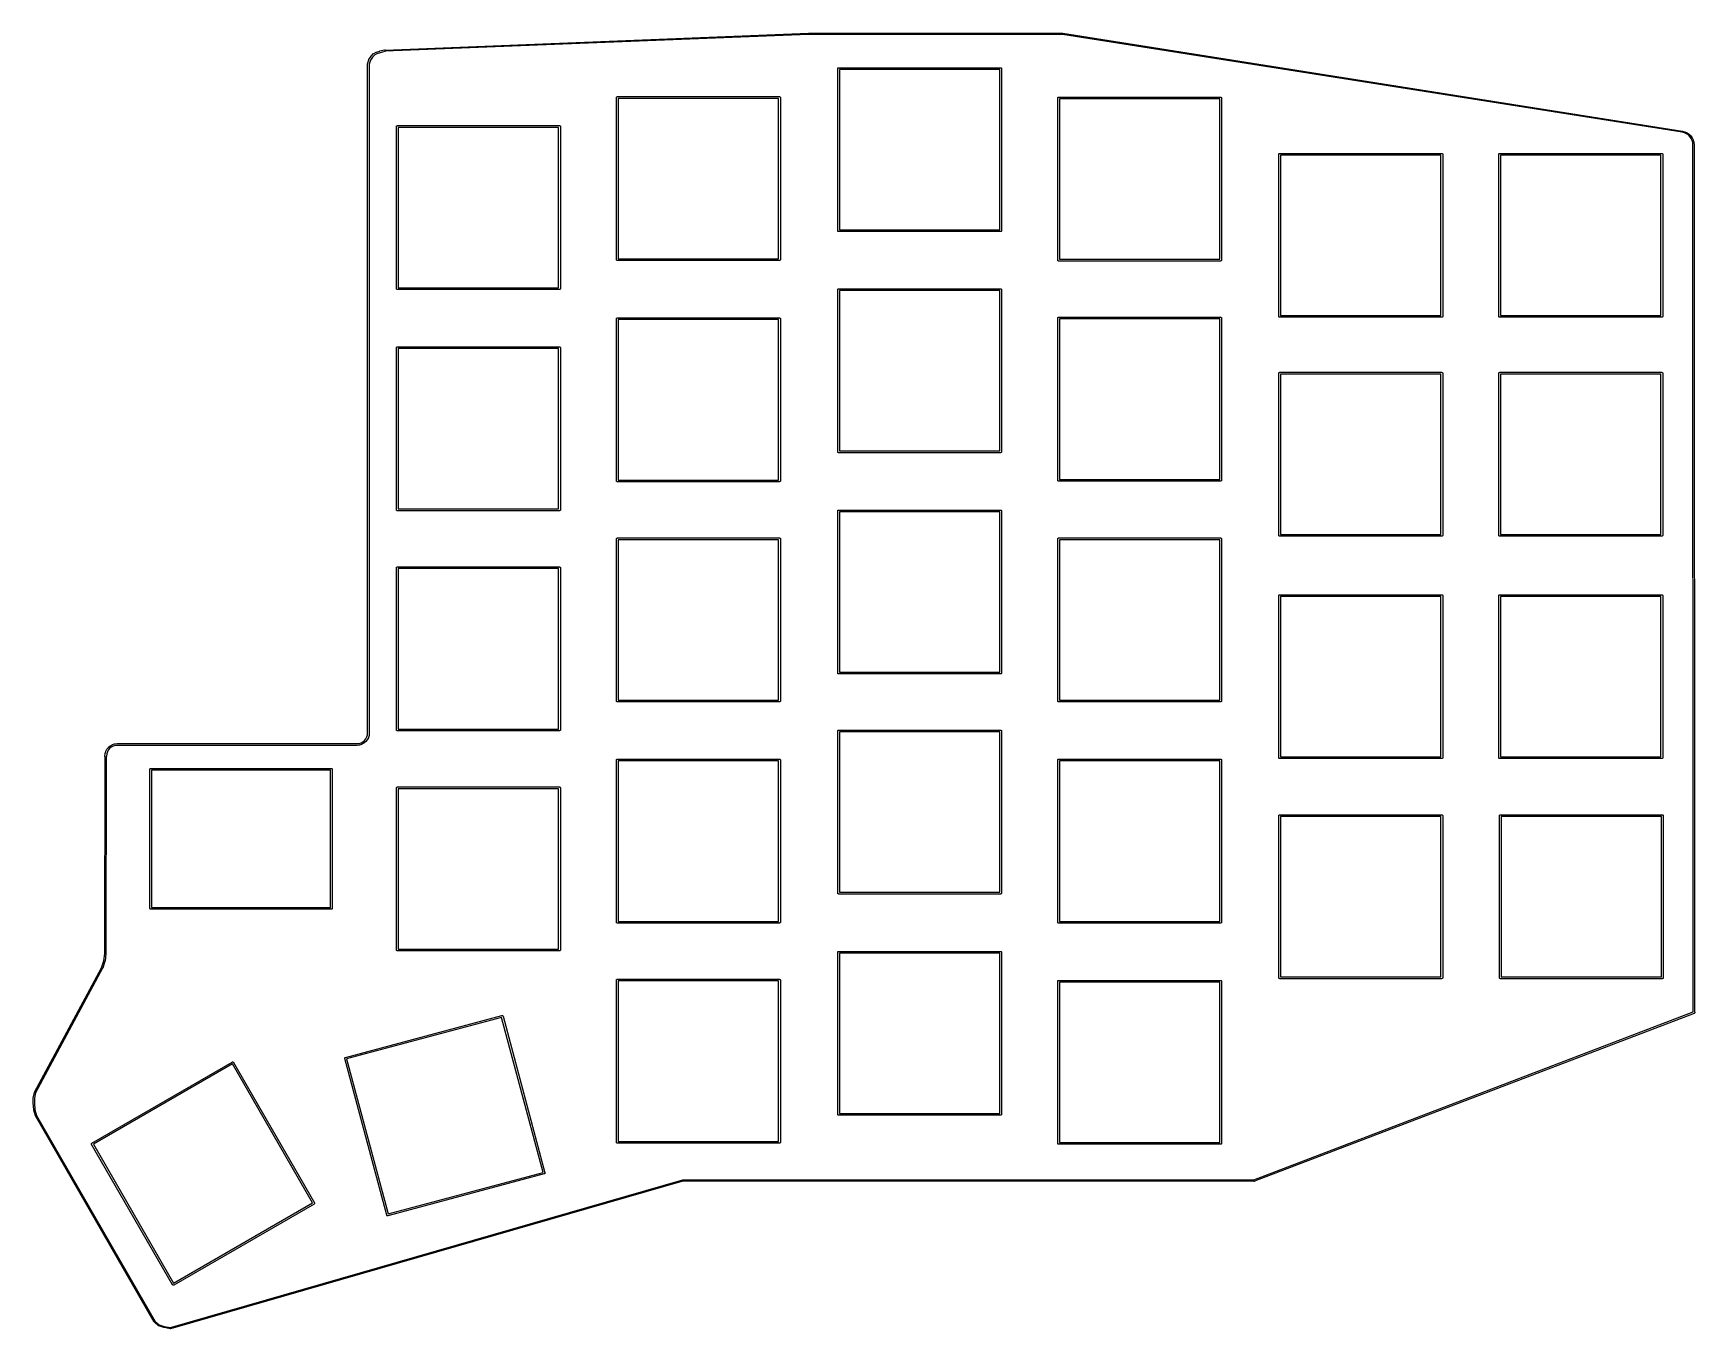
# Model space of a CAD drawing. Extents: x 83 to 227, y -148 to -36.
import ezdxf

# ---------------------------------------------------------------- set-up
doc = ezdxf.new("R2010")
doc.units = 0
doc.layers.add('BLACK', color=7, linetype='CONTINUOUS')

msp = doc.modelspace()

# ---------------------------------------------------------------- linework, layer by layer
at = {"layer": 'BLACK', "linetype": 'CONTINUOUS'}
for p, q in [((113.449, -37.8478), (149.992, -36.3951)), ((149.996, -36.495), (113.453, -37.9477)), ((149.992, -36.3951), (149.993, -36.395)), ((149.993, -36.395), (149.994, -36.395)), ((149.994, -36.395), (149.995, -36.3949)), ((149.995, -36.3949), (149.996, -36.395)), ((149.996, -36.395), (171.942, -36.395)), ((171.941, -36.495), (149.996, -36.495)), ((225.46, -44.9392), (171.941, -36.495)), ((171.942, -36.395), (171.943, -36.3948)), ((171.943, -36.3948), (171.946, -36.395)), ((171.946, -36.395), (171.947, -36.395)), ((171.947, -36.395), (171.949, -36.3951)), ((171.949, -36.3951), (171.95, -36.3952)), ((171.95, -36.3952), (171.951, -36.3954)), ((171.951, -36.3954), (171.955, -36.3957)), ((171.955, -36.3957), (171.956, -36.3961)), ((171.956, -36.3961), (225.479, -44.8408)), ((111.923, -39.0238), (112.021, -38.6858)), ((112.021, -38.6854), (112.023, -38.6788)), ((112.021, -38.6858), (112.021, -38.6854)), ((112.023, -38.6788), (112.024, -38.6756)), ((112.024, -38.6752), (112.025, -38.6712)), ((112.024, -38.6756), (112.024, -38.6752)), ((112.025, -38.6712), (112.027, -38.6683)), ((112.027, -38.6683), (112.028, -38.6653)), ((112.028, -38.6653), (112.03, -38.6618)), ((112.03, -38.6618), (112.031, -38.6615)), ((112.031, -38.6615), (112.032, -38.6587)), ((112.032, -38.6587), (112.036, -38.6529)), ((112.036, -38.6526), (112.231, -38.3614)), ((112.036, -38.6529), (112.036, -38.6526)), ((112.164, -38.732), (112.07, -39.0556)), ((112.353, -38.4478), (112.164, -38.732)), ((112.231, -38.3614), (112.232, -38.3581)), ((112.232, -38.3581), (112.236, -38.3533)), ((112.236, -38.3533), (112.242, -38.3468)), ((112.242, -38.3468), (112.245, -38.3444)), ((112.245, -38.3444), (112.437, -38.1515)), ((112.539, -38.2616), (112.353, -38.4478)), ((112.437, -38.1515), (112.438, -38.1506)), ((112.438, -38.1506), (112.443, -38.1463)), ((112.443, -38.1463), (112.445, -38.1444)), ((112.445, -38.1437), (112.449, -38.1405)), ((112.445, -38.1444), (112.445, -38.1437)), ((112.449, -38.1405), (112.451, -38.139)), ((112.451, -38.139), (112.453, -38.1373)), ((112.453, -38.1373), (112.457, -38.1351)), ((112.457, -38.1351), (112.458, -38.1346)), ((112.458, -38.1346), (112.461, -38.1334)), ((112.461, -38.1334), (112.466, -38.1304)), ((112.466, -38.1304), (112.467, -38.1301)), ((112.467, -38.1301), (112.656, -38.0355)), ((112.724, -38.1695), (112.539, -38.2616)), ((112.656, -38.0355), (112.658, -38.0345)), ((112.658, -38.0345), (112.663, -38.0322)), ((112.663, -38.0322), (112.665, -38.0313)), ((112.665, -38.0313), (112.666, -38.0307)), ((112.666, -38.0307), (112.668, -38.03)), ((112.668, -38.03), (112.67, -38.0294)), ((112.67, -38.0294), (112.675, -38.0273)), ((112.675, -38.0273), (112.677, -38.027)), ((112.677, -38.027), (112.971, -37.9291)), ((113.016, -38.0721), (112.724, -38.1695)), ((112.971, -37.9291), (112.973, -37.9281)), ((112.973, -37.9281), (112.974, -37.9279)), ((112.974, -37.9279), (112.975, -37.9277)), ((112.975, -37.9277), (112.978, -37.9271)), ((112.978, -37.9271), (113.38, -37.8263)), ((113.417, -37.9719), (113.016, -38.0721)), ((113.38, -37.8263), (113.391, -37.8247)), ((113.391, -37.8247), (113.406, -37.8255)), ((113.406, -37.8255), (113.42, -37.8291)), ((113.427, -37.9681), (113.417, -37.9719)), ((113.42, -37.8291), (113.434, -37.8354)), ((113.44, -37.9606), (113.427, -37.9681)), ((113.434, -37.8354), (113.446, -37.8442)), ((113.451, -37.9506), (113.44, -37.9606)), ((113.446, -37.8442), (113.449, -37.8478)), ((113.453, -37.9477), (113.451, -37.9506)), ((111.92, -39.0385), (111.921, -39.0344)), ((111.92, -39.0454), (111.92, -39.0385)), ((111.92, -96.7963), (111.92, -39.0454)), ((111.921, -39.0303), (111.923, -39.0238)), ((111.921, -39.0344), (111.921, -39.0303)), ((112.07, -39.0556), (112.07, -96.8037)), ((152.52, -39.445), (152.521, -39.4303)), ((152.52, -39.4487), (152.52, -39.445)), ((152.52, -53.4413), (152.52, -39.4487)), ((152.521, -39.4303), (152.525, -39.4162)), ((152.525, -39.4162), (152.532, -39.4031)), ((152.532, -39.4031), (152.542, -39.3917)), ((152.542, -39.3917), (152.553, -39.3823)), ((152.553, -39.3823), (152.566, -39.3754)), ((152.566, -39.3754), (152.58, -39.3711)), ((152.58, -39.3711), (152.591, -39.37)), ((152.591, -39.37), (152.595, -39.3696)), ((152.595, -39.3696), (152.599, -39.37)), ((152.599, -39.37), (166.591, -39.37)), ((152.67, -39.52), (152.67, -53.37)), ((166.52, -39.52), (152.67, -39.52)), ((166.52, -53.37), (166.52, -39.52)), ((166.591, -39.37), (166.595, -39.3696)), ((166.595, -39.3696), (166.599, -39.37)), ((166.599, -39.37), (166.61, -39.3711)), ((166.61, -39.3711), (166.624, -39.3754)), ((166.624, -39.3754), (166.637, -39.3823)), ((166.637, -39.3823), (166.648, -39.3917)), ((166.648, -39.3917), (166.658, -39.4031)), ((166.658, -39.4031), (166.665, -39.4162)), ((166.665, -39.4162), (166.669, -39.4303)), ((166.669, -39.4303), (166.67, -39.445)), ((166.67, -39.445), (166.67, -39.4487)), ((166.67, -39.4487), (166.67, -53.4413)), ((133.42, -41.945), (133.421, -41.9303)), ((133.42, -41.9487), (133.42, -41.945)), ((133.42, -55.9413), (133.42, -41.9487)), ((133.421, -41.9303), (133.425, -41.9162)), ((133.425, -41.9162), (133.432, -41.9031)), ((133.432, -41.9031), (133.442, -41.8917)), ((133.442, -41.8917), (133.453, -41.8823)), ((133.453, -41.8823), (133.466, -41.8754)), ((133.466, -41.8754), (133.48, -41.8711)), ((133.48, -41.8711), (133.491, -41.87)), ((133.491, -41.87), (133.495, -41.8696)), ((133.495, -41.8696), (133.499, -41.87)), ((133.499, -41.87), (147.491, -41.87)), ((133.57, -42.02), (133.57, -55.87)), ((147.42, -42.02), (133.57, -42.02)), ((147.42, -55.87), (147.42, -42.02)), ((147.491, -41.87), (147.495, -41.8696)), ((147.495, -41.8696), (147.499, -41.87)), ((147.499, -41.87), (147.51, -41.8711)), ((147.51, -41.8711), (147.524, -41.8754)), ((147.524, -41.8754), (147.537, -41.8823)), ((147.537, -41.8823), (147.548, -41.8917)), ((147.548, -41.8917), (147.558, -41.9031)), ((147.558, -41.9031), (147.565, -41.9162)), ((147.565, -41.9162), (147.569, -41.9303)), ((147.569, -41.9303), (147.57, -41.945)), ((147.57, -41.945), (147.57, -41.9487)), ((147.57, -41.9487), (147.57, -55.9413)), ((171.52, -41.985), (171.521, -41.9703)), ((171.52, -41.9887), (171.52, -41.985)), ((171.52, -55.9813), (171.52, -41.9887)), ((171.521, -41.9703), (171.525, -41.9562)), ((171.525, -41.9562), (171.532, -41.9431)), ((171.532, -41.9431), (171.542, -41.9317)), ((171.542, -41.9317), (171.553, -41.9223)), ((171.553, -41.9223), (171.566, -41.9154)), ((171.566, -41.9154), (171.58, -41.9111)), ((171.58, -41.9111), (171.591, -41.91)), ((171.591, -41.91), (171.595, -41.9096)), ((171.595, -41.9096), (171.599, -41.91)), ((171.599, -41.91), (185.591, -41.91)), ((171.67, -42.06), (171.67, -55.91)), ((185.52, -42.06), (171.67, -42.06)), ((185.52, -55.91), (185.52, -42.06)), ((185.591, -41.91), (185.595, -41.9096)), ((185.595, -41.9096), (185.599, -41.91)), ((185.599, -41.91), (185.61, -41.9111)), ((185.61, -41.9111), (185.624, -41.9154)), ((185.624, -41.9154), (185.637, -41.9223)), ((185.637, -41.9223), (185.648, -41.9317)), ((185.648, -41.9317), (185.658, -41.9431)), ((185.658, -41.9431), (185.665, -41.9562)), ((185.665, -41.9562), (185.669, -41.9703)), ((185.669, -41.9703), (185.67, -41.985)), ((185.67, -41.985), (185.67, -41.9887)), ((185.67, -41.9887), (185.67, -55.9813)), ((114.42, -44.445), (114.421, -44.4303)), ((114.42, -44.4487), (114.42, -44.445)), ((114.42, -58.4413), (114.42, -44.4487)), ((114.421, -44.4303), (114.425, -44.4162)), ((114.425, -44.4162), (114.432, -44.4031)), ((114.432, -44.4031), (114.442, -44.3917)), ((114.442, -44.3917), (114.453, -44.3823)), ((114.453, -44.3823), (114.466, -44.3754)), ((114.466, -44.3754), (114.48, -44.3711)), ((114.48, -44.3711), (114.491, -44.37)), ((114.491, -44.37), (114.495, -44.3696)), ((114.495, -44.3696), (114.499, -44.37)), ((114.499, -44.37), (128.491, -44.37)), ((128.491, -44.37), (128.495, -44.3696)), ((128.495, -44.3696), (128.499, -44.37)), ((128.499, -44.37), (128.51, -44.3711)), ((128.51, -44.3711), (128.524, -44.3754)), ((128.524, -44.3754), (128.537, -44.3823)), ((128.537, -44.3823), (128.548, -44.3917)), ((128.548, -44.3917), (128.558, -44.4031)), ((128.558, -44.4031), (128.565, -44.4162)), ((128.565, -44.4162), (128.569, -44.4303)), ((128.569, -44.4303), (128.57, -44.445)), ((128.57, -44.445), (128.57, -44.4487)), ((128.57, -44.4487), (128.57, -58.4413)), ((114.57, -44.52), (114.57, -58.37)), ((128.42, -44.52), (114.57, -44.52)), ((128.42, -58.37), (128.42, -44.52)), ((225.655, -44.9891), (225.46, -44.9392)), ((225.479, -44.8408), (225.48, -44.8411)), ((225.48, -44.8411), (225.481, -44.8411)), ((225.481, -44.8411), (225.481, -44.8411)), ((225.481, -44.8411), (225.483, -44.8418)), ((225.483, -44.8418), (225.682, -44.8926)), ((225.832, -45.0701), (225.655, -44.9891)), ((225.682, -44.8926), (225.684, -44.8929)), ((225.684, -44.8929), (225.686, -44.8938)), ((225.686, -44.8938), (225.687, -44.8939)), ((225.687, -44.8939), (225.689, -44.8947)), ((225.689, -44.8947), (225.691, -44.8953)), ((225.691, -44.8953), (225.691, -44.8955)), ((225.691, -44.8955), (225.694, -44.8965)), ((225.694, -44.8965), (225.696, -44.8975)), ((225.696, -44.8975), (225.875, -44.9798)), ((225.99, -45.1792), (225.832, -45.0701)), ((225.875, -44.9798), (225.877, -44.9804)), ((225.877, -44.9804), (225.879, -44.9818)), ((225.879, -44.9818), (225.88, -44.982)), ((225.88, -44.982), (225.882, -44.983)), ((225.882, -44.983), (225.883, -44.984)), ((225.883, -44.984), (225.884, -44.9843)), ((225.884, -44.9843), (225.886, -44.9858)), ((225.886, -44.9858), (225.888, -44.9871)), ((225.888, -44.9871), (226.048, -45.0978)), ((226.125, -45.3131), (225.99, -45.1792)), ((226.048, -45.0978), (226.049, -45.0987)), ((226.049, -45.0987), (226.052, -45.1006)), ((226.052, -45.1006), (226.052, -45.1009)), ((226.052, -45.1009), (226.054, -45.1021)), ((226.054, -45.1021), (226.055, -45.1033)), ((226.055, -45.1033), (226.055, -45.1037)), ((226.055, -45.1037), (226.058, -45.1057)), ((226.058, -45.1057), (226.059, -45.1072)), ((226.059, -45.1072), (226.196, -45.2429)), ((226.236, -45.4683), (226.125, -45.3131)), ((226.196, -45.2429), (226.198, -45.244)), ((226.198, -45.244), (226.2, -45.2463)), ((226.2, -45.2463), (226.2, -45.2467)), ((226.2, -45.2467), (226.201, -45.2482)), ((226.201, -45.2482), (226.203, -45.2496)), ((226.203, -45.2496), (226.203, -45.2501)), ((226.203, -45.2501), (226.205, -45.2524)), ((226.205, -45.2524), (226.206, -45.2541)), ((226.206, -45.2541), (226.318, -45.4113)), ((226.318, -45.6412), (226.236, -45.4683)), ((226.318, -45.4113), (226.319, -45.4127)), ((226.37, -45.8286), (226.318, -45.6412)), ((226.319, -45.4127), (226.321, -45.4153)), ((226.321, -45.4153), (226.321, -45.4158)), ((226.321, -45.4158), (226.322, -45.4174)), ((226.322, -45.4174), (226.323, -45.419)), ((226.323, -45.419), (226.323, -45.4196)), ((226.323, -45.4196), (226.325, -45.4222)), ((226.325, -45.4222), (226.325, -45.424)), ((226.325, -45.424), (226.409, -45.5995)), ((226.388, -46.0292), (226.37, -45.8286)), ((226.409, -45.5995), (226.41, -45.6011)), ((226.41, -45.6011), (226.411, -45.6039)), ((226.411, -45.6039), (226.411, -45.6043)), ((226.411, -45.6043), (226.412, -45.6062)), ((226.412, -45.6062), (226.413, -45.608)), ((226.413, -45.608), (226.413, -45.6085)), ((226.413, -45.6085), (226.414, -45.6113)), ((226.414, -45.6113), (226.414, -45.6132)), ((226.414, -45.6132), (226.467, -45.8035)), ((226.467, -45.8035), (226.468, -45.8054)), ((226.468, -45.8054), (226.468, -45.8082)), ((226.468, -45.8082), (226.468, -45.8086)), ((226.468, -45.8086), (226.469, -45.8106)), ((226.469, -45.8106), (226.469, -45.8126)), ((226.469, -45.8126), (226.469, -45.813)), ((226.469, -45.813), (226.469, -45.8159)), ((226.469, -45.8159), (226.469, -45.8179)), ((226.469, -45.8179), (226.488, -46.0222)), ((190.62, -46.845), (190.621, -46.8303)), ((190.62, -46.8487), (190.62, -46.845)), ((190.62, -60.8413), (190.62, -46.8487)), ((190.621, -46.8303), (190.625, -46.8162)), ((190.625, -46.8162), (190.632, -46.8031)), ((190.632, -46.8031), (190.642, -46.7917)), ((190.642, -46.7917), (190.653, -46.7823)), ((190.653, -46.7823), (190.666, -46.7754)), ((190.666, -46.7754), (190.68, -46.7711)), ((190.68, -46.7711), (190.691, -46.77)), ((190.691, -46.77), (190.695, -46.7696)), ((190.695, -46.7696), (190.699, -46.77)), ((190.699, -46.77), (204.691, -46.77)), ((190.77, -46.92), (190.77, -60.77)), ((204.62, -46.92), (190.77, -46.92)), ((204.62, -60.77), (204.62, -46.92)), ((204.691, -46.77), (204.695, -46.7696)), ((204.695, -46.7696), (204.699, -46.77)), ((204.699, -46.77), (204.71, -46.7711)), ((204.71, -46.7711), (204.724, -46.7754)), ((204.724, -46.7754), (204.737, -46.7823)), ((204.737, -46.7823), (204.748, -46.7917)), ((204.748, -46.7917), (204.758, -46.8031)), ((204.758, -46.8031), (204.765, -46.8162)), ((204.765, -46.8162), (204.769, -46.8303)), ((204.769, -46.8303), (204.77, -46.845)), ((204.77, -46.845), (204.77, -46.8487)), ((204.77, -46.8487), (204.77, -60.8413)), ((209.62, -46.845), (209.621, -46.8303)), ((209.62, -46.8487), (209.62, -46.845)), ((209.62, -60.8413), (209.62, -46.8487)), ((209.621, -46.8303), (209.625, -46.8162)), ((209.625, -46.8162), (209.632, -46.8031)), ((209.632, -46.8031), (209.642, -46.7917)), ((209.642, -46.7917), (209.653, -46.7823)), ((209.653, -46.7823), (209.666, -46.7754)), ((209.666, -46.7754), (209.68, -46.7711)), ((209.68, -46.7711), (209.691, -46.77)), ((209.691, -46.77), (209.695, -46.7696)), ((209.695, -46.7696), (209.699, -46.77)), ((209.699, -46.77), (223.691, -46.77)), ((209.77, -46.92), (209.77, -60.77)), ((223.62, -46.92), (209.77, -46.92)), ((223.62, -60.77), (223.62, -46.92)), ((223.691, -46.77), (223.695, -46.7696)), ((223.695, -46.7696), (223.699, -46.77)), ((223.699, -46.77), (223.71, -46.7711)), ((223.71, -46.7711), (223.724, -46.7754)), ((223.724, -46.7754), (223.737, -46.7823)), ((223.737, -46.7823), (223.748, -46.7917)), ((223.748, -46.7917), (223.758, -46.8031)), ((223.758, -46.8031), (223.765, -46.8162)), ((223.765, -46.8162), (223.769, -46.8303)), ((223.769, -46.8303), (223.77, -46.845)), ((223.77, -46.845), (223.77, -46.8487)), ((223.77, -46.8487), (223.77, -60.8413)), ((226.415, -120.884), (226.388, -46.0292)), ((226.488, -46.0222), (226.488, -46.0244)), ((226.488, -46.0244), (226.488, -46.0246)), ((226.488, -46.0246), (226.488, -46.0248)), ((226.488, -46.0248), (226.488, -46.0269)), ((226.488, -46.0269), (226.515, -120.889)), ((152.52, -53.445), (152.52, -53.4413)), ((152.521, -53.4597), (152.52, -53.445)), ((152.525, -53.4738), (152.521, -53.4597)), ((152.532, -53.4869), (152.525, -53.4738)), ((152.542, -53.4983), (152.532, -53.4869)), ((152.553, -53.5077), (152.542, -53.4983)), ((152.566, -53.5146), (152.553, -53.5077)), ((152.58, -53.5189), (152.566, -53.5146)), ((152.595, -53.5204), (152.58, -53.5189)), ((152.599, -53.52), (152.595, -53.5204)), ((166.591, -53.52), (152.599, -53.52)), ((152.67, -53.37), (166.52, -53.37)), ((166.595, -53.5204), (166.591, -53.52)), ((166.599, -53.52), (166.595, -53.5204)), ((166.61, -53.5189), (166.599, -53.52)), ((166.624, -53.5146), (166.61, -53.5189)), ((166.637, -53.5077), (166.624, -53.5146)), ((166.648, -53.4983), (166.637, -53.5077)), ((166.658, -53.4869), (166.648, -53.4983)), ((166.665, -53.4738), (166.658, -53.4869)), ((166.669, -53.4597), (166.665, -53.4738)), ((166.67, -53.445), (166.669, -53.4597)), ((166.67, -53.4413), (166.67, -53.445)), ((133.42, -55.945), (133.42, -55.9413)), ((133.421, -55.9597), (133.42, -55.945)), ((133.425, -55.9738), (133.421, -55.9597)), ((133.57, -55.87), (147.42, -55.87)), ((147.569, -55.9597), (147.565, -55.9738)), ((147.57, -55.945), (147.569, -55.9597)), ((147.57, -55.9413), (147.57, -55.945)), ((171.67, -55.91), (185.52, -55.91)), ((133.432, -55.9869), (133.425, -55.9738)), ((133.442, -55.9983), (133.432, -55.9869)), ((133.453, -56.0077), (133.442, -55.9983)), ((133.466, -56.0146), (133.453, -56.0077)), ((133.48, -56.0189), (133.466, -56.0146)), ((133.495, -56.0204), (133.48, -56.0189)), ((133.499, -56.02), (133.495, -56.0204)), ((147.491, -56.02), (133.499, -56.02)), ((147.495, -56.0204), (147.491, -56.02)), ((147.499, -56.02), (147.495, -56.0204)), ((147.51, -56.0189), (147.499, -56.02)), ((147.524, -56.0146), (147.51, -56.0189)), ((147.537, -56.0077), (147.524, -56.0146)), ((147.548, -55.9983), (147.537, -56.0077)), ((147.558, -55.9869), (147.548, -55.9983)), ((147.565, -55.9738), (147.558, -55.9869)), ((171.52, -55.985), (171.52, -55.9813)), ((171.521, -55.9997), (171.52, -55.985)), ((171.525, -56.0138), (171.521, -55.9997)), ((171.532, -56.0269), (171.525, -56.0138)), ((171.542, -56.0383), (171.532, -56.0269)), ((171.553, -56.0477), (171.542, -56.0383)), ((171.566, -56.0546), (171.553, -56.0477)), ((171.58, -56.0589), (171.566, -56.0546)), ((171.595, -56.0604), (171.58, -56.0589)), ((171.599, -56.06), (171.595, -56.0604)), ((185.591, -56.06), (171.599, -56.06)), ((185.595, -56.0604), (185.591, -56.06)), ((185.599, -56.06), (185.595, -56.0604)), ((185.61, -56.0589), (185.599, -56.06)), ((185.624, -56.0546), (185.61, -56.0589)), ((185.637, -56.0477), (185.624, -56.0546)), ((185.648, -56.0383), (185.637, -56.0477)), ((185.658, -56.0269), (185.648, -56.0383)), ((185.665, -56.0138), (185.658, -56.0269)), ((185.669, -55.9997), (185.665, -56.0138)), ((185.67, -55.985), (185.669, -55.9997)), ((185.67, -55.9813), (185.67, -55.985)), ((114.42, -58.445), (114.42, -58.4413)), ((114.421, -58.4597), (114.42, -58.445)), ((114.425, -58.4738), (114.421, -58.4597)), ((114.432, -58.4869), (114.425, -58.4738)), ((114.437, -58.4931), (114.432, -58.4869)), ((114.442, -58.4983), (114.437, -58.4931)), ((114.453, -58.5077), (114.442, -58.4983)), ((114.466, -58.5146), (114.453, -58.5077)), ((114.48, -58.5189), (114.466, -58.5146)), ((114.495, -58.5204), (114.48, -58.5189)), ((114.499, -58.52), (114.495, -58.5204)), ((128.491, -58.52), (114.499, -58.52)), ((114.57, -58.37), (128.42, -58.37)), ((128.495, -58.5204), (128.491, -58.52)), ((128.499, -58.52), (128.495, -58.5204)), ((128.51, -58.5189), (128.499, -58.52)), ((128.524, -58.5146), (128.51, -58.5189)), ((128.537, -58.5077), (128.524, -58.5146)), ((128.548, -58.4983), (128.537, -58.5077)), ((128.558, -58.4869), (128.548, -58.4983)), ((128.565, -58.4738), (128.558, -58.4869)), ((128.569, -58.4597), (128.565, -58.4738)), ((128.57, -58.445), (128.569, -58.4597)), ((128.57, -58.4413), (128.57, -58.445)), ((152.52, -58.535), (152.521, -58.5203)), ((152.52, -58.5387), (152.52, -58.535)), ((152.52, -72.5313), (152.52, -58.5387)), ((152.521, -58.5203), (152.525, -58.5062)), ((152.525, -58.5062), (152.532, -58.4931)), ((152.532, -58.4931), (152.542, -58.4817)), ((152.542, -58.4817), (152.553, -58.4723)), ((152.553, -58.4723), (152.566, -58.4654)), ((152.566, -58.4654), (152.58, -58.4611)), ((152.58, -58.4611), (152.591, -58.46)), ((152.591, -58.46), (152.595, -58.4596)), ((152.595, -58.4596), (152.599, -58.46)), ((152.599, -58.46), (166.591, -58.46)), ((152.67, -58.61), (152.67, -72.46)), ((166.52, -58.61), (152.67, -58.61)), ((166.52, -72.46), (166.52, -58.61)), ((166.591, -58.46), (166.595, -58.4596)), ((166.595, -58.4596), (166.599, -58.46)), ((166.599, -58.46), (166.61, -58.4611)), ((166.61, -58.4611), (166.624, -58.4654)), ((166.624, -58.4654), (166.637, -58.4723)), ((166.637, -58.4723), (166.648, -58.4817)), ((166.648, -58.4817), (166.658, -58.4931)), ((166.658, -58.4931), (166.665, -58.5062)), ((166.665, -58.5062), (166.669, -58.5203)), ((166.669, -58.5203), (166.67, -58.535)), ((166.67, -58.535), (166.67, -58.5387)), ((166.67, -58.5387), (166.67, -72.5313)), ((133.42, -61.045), (133.421, -61.0303)), ((133.42, -61.0487), (133.42, -61.045)), ((133.42, -75.0413), (133.42, -61.0487)), ((133.421, -61.0303), (133.425, -61.0162)), ((133.425, -61.0162), (133.432, -61.0031)), ((133.432, -61.0031), (133.442, -60.9917)), ((133.442, -60.9917), (133.453, -60.9823)), ((133.453, -60.9823), (133.466, -60.9754)), ((133.466, -60.9754), (133.48, -60.9711)), ((133.48, -60.9711), (133.491, -60.97)), ((133.491, -60.97), (133.495, -60.9696)), ((133.495, -60.9696), (133.499, -60.97)), ((133.499, -60.97), (147.491, -60.97)), ((133.57, -61.12), (133.57, -74.97)), ((147.42, -61.12), (133.57, -61.12)), ((147.42, -74.97), (147.42, -61.12)), ((147.491, -60.97), (147.495, -60.9696)), ((147.495, -60.9696), (147.499, -60.97)), ((147.499, -60.97), (147.51, -60.9711)), ((147.51, -60.9711), (147.524, -60.9754)), ((147.524, -60.9754), (147.537, -60.9823)), ((147.537, -60.9823), (147.548, -60.9917)), ((147.548, -60.9917), (147.558, -61.0031)), ((147.558, -61.0031), (147.565, -61.0162)), ((147.565, -61.0162), (147.569, -61.0303)), ((147.569, -61.0303), (147.57, -61.045)), ((147.57, -61.045), (147.57, -61.0487)), ((147.57, -61.0487), (147.57, -75.0413)), ((171.52, -60.985), (171.521, -60.9703)), ((171.52, -60.9887), (171.52, -60.985)), ((171.52, -74.9813), (171.52, -60.9887)), ((171.521, -60.9703), (171.525, -60.9562)), ((171.525, -60.9562), (171.532, -60.9431)), ((171.532, -60.9431), (171.542, -60.9317)), ((171.542, -60.9317), (171.553, -60.9223)), ((171.553, -60.9223), (171.566, -60.9154)), ((171.566, -60.9154), (171.58, -60.9111)), ((171.58, -60.9111), (171.591, -60.91)), ((171.591, -60.91), (171.595, -60.9096)), ((171.595, -60.9096), (171.599, -60.91)), ((171.599, -60.91), (185.591, -60.91)), ((171.67, -61.06), (171.67, -74.91)), ((185.52, -61.06), (171.67, -61.06)), ((185.52, -74.91), (185.52, -61.06)), ((185.591, -60.91), (185.595, -60.9096)), ((185.595, -60.9096), (185.599, -60.91)), ((185.599, -60.91), (185.61, -60.9111)), ((185.61, -60.9111), (185.624, -60.9154)), ((185.624, -60.9154), (185.637, -60.9223)), ((185.637, -60.9223), (185.648, -60.9317)), ((185.648, -60.9317), (185.658, -60.9431)), ((185.658, -60.9431), (185.665, -60.9562)), ((185.665, -60.9562), (185.669, -60.9703)), ((185.669, -60.9703), (185.67, -60.985)), ((185.67, -60.985), (185.67, -60.9887)), ((185.67, -60.9887), (185.67, -74.9813)), ((190.62, -60.845), (190.62, -60.8413)), ((190.621, -60.8597), (190.62, -60.845)), ((190.625, -60.8738), (190.621, -60.8597)), ((190.632, -60.8869), (190.625, -60.8738)), ((190.642, -60.8983), (190.632, -60.8869)), ((190.653, -60.9077), (190.642, -60.8983)), ((190.666, -60.9146), (190.653, -60.9077)), ((190.68, -60.9189), (190.666, -60.9146)), ((190.695, -60.9204), (190.68, -60.9189)), ((190.699, -60.92), (190.695, -60.9204)), ((204.691, -60.92), (190.699, -60.92)), ((190.77, -60.77), (204.62, -60.77)), ((204.695, -60.9204), (204.691, -60.92)), ((204.699, -60.92), (204.695, -60.9204)), ((204.71, -60.9189), (204.699, -60.92)), ((204.724, -60.9146), (204.71, -60.9189)), ((204.737, -60.9077), (204.724, -60.9146)), ((204.748, -60.8983), (204.737, -60.9077)), ((204.758, -60.8869), (204.748, -60.8983)), ((204.765, -60.8738), (204.758, -60.8869)), ((204.769, -60.8597), (204.765, -60.8738)), ((204.77, -60.845), (204.769, -60.8597)), ((204.77, -60.8413), (204.77, -60.845)), ((209.62, -60.845), (209.62, -60.8413)), ((209.621, -60.8597), (209.62, -60.845)), ((209.625, -60.8738), (209.621, -60.8597)), ((209.632, -60.8869), (209.625, -60.8738)), ((209.642, -60.8983), (209.632, -60.8869)), ((209.653, -60.9077), (209.642, -60.8983)), ((209.666, -60.9146), (209.653, -60.9077)), ((209.68, -60.9189), (209.666, -60.9146)), ((209.695, -60.9204), (209.68, -60.9189)), ((209.699, -60.92), (209.695, -60.9204)), ((223.691, -60.92), (209.699, -60.92)), ((209.77, -60.77), (223.62, -60.77)), ((223.695, -60.9204), (223.691, -60.92)), ((223.699, -60.92), (223.695, -60.9204)), ((223.71, -60.9189), (223.699, -60.92)), ((223.724, -60.9146), (223.71, -60.9189)), ((223.737, -60.9077), (223.724, -60.9146)), ((223.748, -60.8983), (223.737, -60.9077)), ((223.758, -60.8869), (223.748, -60.8983)), ((223.765, -60.8738), (223.758, -60.8869)), ((223.769, -60.8597), (223.765, -60.8738)), ((223.77, -60.845), (223.769, -60.8597)), ((223.77, -60.8413), (223.77, -60.845)), ((114.42, -63.545), (114.421, -63.5303)), ((114.42, -63.5487), (114.42, -63.545)), ((114.42, -77.5413), (114.42, -63.5487)), ((114.421, -63.5303), (114.425, -63.5162)), ((114.425, -63.5162), (114.432, -63.5031)), ((114.432, -63.5031), (114.442, -63.4917)), ((114.442, -63.4917), (114.453, -63.4823)), ((114.453, -63.4823), (114.466, -63.4754)), ((114.466, -63.4754), (114.48, -63.4711)), ((114.48, -63.4711), (114.491, -63.47)), ((114.491, -63.47), (114.495, -63.4696)), ((114.495, -63.4696), (114.499, -63.47)), ((114.499, -63.47), (128.491, -63.47)), ((114.57, -63.62), (114.57, -77.47)), ((128.42, -63.62), (114.57, -63.62)), ((128.42, -77.47), (128.42, -63.62)), ((128.491, -63.47), (128.495, -63.4696)), ((128.495, -63.4696), (128.499, -63.47)), ((128.499, -63.47), (128.51, -63.4711)), ((128.51, -63.4711), (128.524, -63.4754)), ((128.524, -63.4754), (128.537, -63.4823)), ((128.537, -63.4823), (128.548, -63.4917)), ((128.548, -63.4917), (128.558, -63.5031)), ((128.558, -63.5031), (128.565, -63.5162)), ((128.565, -63.5162), (128.569, -63.5303)), ((128.569, -63.5303), (128.57, -63.545)), ((128.57, -63.545), (128.57, -63.5487)), ((128.57, -63.5487), (128.57, -77.5413)), ((190.62, -65.745), (190.621, -65.7303)), ((190.62, -65.7487), (190.62, -65.745)), ((190.62, -79.7413), (190.62, -65.7487)), ((190.621, -65.7303), (190.625, -65.7162)), ((190.625, -65.7162), (190.632, -65.7031)), ((190.632, -65.7031), (190.642, -65.6917)), ((190.642, -65.6917), (190.653, -65.6823)), ((190.653, -65.6823), (190.666, -65.6754)), ((190.666, -65.6754), (190.68, -65.6711)), ((190.68, -65.6711), (190.691, -65.67)), ((190.691, -65.67), (190.695, -65.6696)), ((190.695, -65.6696), (190.699, -65.67)), ((190.699, -65.67), (204.691, -65.67)), ((190.77, -65.82), (190.77, -79.67)), ((204.62, -65.82), (190.77, -65.82)), ((204.62, -79.67), (204.62, -65.82)), ((204.691, -65.67), (204.695, -65.6696)), ((204.695, -65.6696), (204.699, -65.67)), ((204.699, -65.67), (204.71, -65.6711)), ((204.71, -65.6711), (204.724, -65.6754)), ((204.724, -65.6754), (204.737, -65.6823)), ((204.737, -65.6823), (204.748, -65.6917)), ((204.748, -65.6917), (204.758, -65.7031)), ((204.758, -65.7031), (204.765, -65.7162)), ((204.765, -65.7162), (204.769, -65.7303)), ((204.769, -65.7303), (204.77, -65.745)), ((204.77, -65.745), (204.77, -65.7487)), ((204.77, -65.7487), (204.77, -79.7413)), ((209.62, -65.745), (209.621, -65.7303)), ((209.62, -65.7487), (209.62, -65.745)), ((209.62, -79.7413), (209.62, -65.7487)), ((209.621, -65.7303), (209.625, -65.7162)), ((209.625, -65.7162), (209.632, -65.7031)), ((209.632, -65.7031), (209.642, -65.6917)), ((209.642, -65.6917), (209.653, -65.6823)), ((209.653, -65.6823), (209.666, -65.6754)), ((209.666, -65.6754), (209.68, -65.6711)), ((209.68, -65.6711), (209.691, -65.67)), ((209.691, -65.67), (209.695, -65.6696)), ((209.695, -65.6696), (209.699, -65.67)), ((209.699, -65.67), (223.691, -65.67)), ((209.77, -65.82), (209.77, -79.67)), ((223.62, -65.82), (209.77, -65.82)), ((223.62, -79.67), (223.62, -65.82)), ((223.691, -65.67), (223.695, -65.6696)), ((223.695, -65.6696), (223.699, -65.67)), ((223.699, -65.67), (223.71, -65.6711)), ((223.71, -65.6711), (223.724, -65.6754)), ((223.724, -65.6754), (223.737, -65.6823)), ((223.737, -65.6823), (223.748, -65.6917)), ((223.748, -65.6917), (223.758, -65.7031)), ((223.758, -65.7031), (223.765, -65.7162)), ((223.765, -65.7162), (223.769, -65.7303)), ((223.769, -65.7303), (223.77, -65.745)), ((223.77, -65.745), (223.77, -65.7487)), ((223.77, -65.7487), (223.77, -79.7413)), ((152.52, -72.535), (152.52, -72.5313)), ((152.521, -72.5497), (152.52, -72.535)), ((152.525, -72.5638), (152.521, -72.5497)), ((152.532, -72.5769), (152.525, -72.5638)), ((152.542, -72.5883), (152.532, -72.5769)), ((152.553, -72.5977), (152.542, -72.5883)), ((152.566, -72.6046), (152.553, -72.5977)), ((152.58, -72.6089), (152.566, -72.6046)), ((152.595, -72.6104), (152.58, -72.6089)), ((152.599, -72.61), (152.595, -72.6104)), ((166.591, -72.61), (152.599, -72.61)), ((152.67, -72.46), (166.52, -72.46)), ((166.595, -72.6104), (166.591, -72.61)), ((166.599, -72.61), (166.595, -72.6104)), ((166.61, -72.6089), (166.599, -72.61)), ((166.624, -72.6046), (166.61, -72.6089)), ((166.637, -72.5977), (166.624, -72.6046)), ((166.648, -72.5883), (166.637, -72.5977)), ((166.658, -72.5769), (166.648, -72.5883)), ((166.665, -72.5638), (166.658, -72.5769)), ((166.669, -72.5497), (166.665, -72.5638)), ((166.67, -72.535), (166.669, -72.5497)), ((166.67, -72.5313), (166.67, -72.535)), ((133.42, -75.045), (133.42, -75.0413)), ((133.421, -75.0597), (133.42, -75.045)), ((133.425, -75.0738), (133.421, -75.0597)), ((133.432, -75.0869), (133.425, -75.0738)), ((133.442, -75.0983), (133.432, -75.0869)), ((133.453, -75.1077), (133.442, -75.0983)), ((133.466, -75.1146), (133.453, -75.1077)), ((133.48, -75.1189), (133.466, -75.1146)), ((133.495, -75.1204), (133.48, -75.1189)), ((133.499, -75.12), (133.495, -75.1204)), ((147.491, -75.12), (133.499, -75.12)), ((133.57, -74.97), (147.42, -74.97)), ((147.495, -75.1204), (147.491, -75.12)), ((147.499, -75.12), (147.495, -75.1204)), ((147.51, -75.1189), (147.499, -75.12)), ((147.524, -75.1146), (147.51, -75.1189)), ((147.537, -75.1077), (147.524, -75.1146)), ((147.548, -75.0983), (147.537, -75.1077)), ((147.558, -75.0869), (147.548, -75.0983)), ((147.565, -75.0738), (147.558, -75.0869)), ((147.569, -75.0597), (147.565, -75.0738)), ((147.57, -75.045), (147.569, -75.0597)), ((147.57, -75.0413), (147.57, -75.045)), ((171.52, -74.985), (171.52, -74.9813)), ((171.521, -74.9997), (171.52, -74.985)), ((171.525, -75.0138), (171.521, -74.9997)), ((171.532, -75.0269), (171.525, -75.0138)), ((171.542, -75.0383), (171.532, -75.0269)), ((171.553, -75.0477), (171.542, -75.0383)), ((171.566, -75.0546), (171.553, -75.0477)), ((171.58, -75.0589), (171.566, -75.0546)), ((171.595, -75.0604), (171.58, -75.0589)), ((171.599, -75.06), (171.595, -75.0604)), ((185.591, -75.06), (171.599, -75.06)), ((171.67, -74.91), (185.52, -74.91)), ((185.595, -75.0604), (185.591, -75.06)), ((185.599, -75.06), (185.595, -75.0604)), ((185.61, -75.0589), (185.599, -75.06)), ((185.624, -75.0546), (185.61, -75.0589)), ((185.637, -75.0477), (185.624, -75.0546)), ((185.648, -75.0383), (185.637, -75.0477)), ((185.658, -75.0269), (185.648, -75.0383)), ((185.665, -75.0138), (185.658, -75.0269)), ((185.669, -74.9997), (185.665, -75.0138)), ((185.67, -74.985), (185.669, -74.9997)), ((185.67, -74.9813), (185.67, -74.985)), ((114.57, -77.47), (128.42, -77.47)), ((114.42, -77.545), (114.42, -77.5413)), ((114.421, -77.5597), (114.42, -77.545)), ((114.425, -77.5738), (114.421, -77.5597)), ((114.432, -77.5869), (114.425, -77.5738)), ((114.437, -77.5931), (114.432, -77.5869)), ((114.442, -77.5983), (114.437, -77.5931)), ((114.453, -77.6077), (114.442, -77.5983)), ((114.466, -77.6146), (114.453, -77.6077)), ((114.48, -77.6189), (114.466, -77.6146)), ((114.495, -77.6204), (114.48, -77.6189)), ((114.499, -77.62), (114.495, -77.6204)), ((128.491, -77.62), (114.499, -77.62)), ((128.495, -77.6204), (128.491, -77.62)), ((128.499, -77.62), (128.495, -77.6204)), ((128.51, -77.6189), (128.499, -77.62)), ((128.524, -77.6146), (128.51, -77.6189)), ((128.537, -77.6077), (128.524, -77.6146)), ((128.548, -77.5983), (128.537, -77.6077)), ((128.558, -77.5869), (128.548, -77.5983)), ((128.565, -77.5738), (128.558, -77.5869)), ((128.569, -77.5597), (128.565, -77.5738)), ((128.57, -77.545), (128.569, -77.5597)), ((128.57, -77.5413), (128.57, -77.545)), ((152.52, -77.635), (152.521, -77.6203)), ((152.52, -77.6387), (152.52, -77.635)), ((152.52, -91.6313), (152.52, -77.6387)), ((152.521, -77.6203), (152.525, -77.6062)), ((152.525, -77.6062), (152.532, -77.5931)), ((152.532, -77.5931), (152.542, -77.5817)), ((152.542, -77.5817), (152.553, -77.5723)), ((152.553, -77.5723), (152.566, -77.5654)), ((152.566, -77.5654), (152.58, -77.5611)), ((152.58, -77.5611), (152.591, -77.56)), ((152.591, -77.56), (152.595, -77.5596)), ((152.595, -77.5596), (152.599, -77.56)), ((152.599, -77.56), (166.591, -77.56)), ((152.67, -77.71), (152.67, -91.56)), ((166.52, -77.71), (152.67, -77.71)), ((166.52, -91.56), (166.52, -77.71)), ((166.591, -77.56), (166.595, -77.5596)), ((166.595, -77.5596), (166.599, -77.56)), ((166.599, -77.56), (166.61, -77.5611)), ((166.61, -77.5611), (166.624, -77.5654)), ((166.624, -77.5654), (166.637, -77.5723)), ((166.637, -77.5723), (166.648, -77.5817)), ((166.648, -77.5817), (166.658, -77.5931)), ((166.658, -77.5931), (166.665, -77.6062)), ((166.665, -77.6062), (166.669, -77.6203)), ((166.669, -77.6203), (166.67, -77.635)), ((166.67, -77.635), (166.67, -77.6387)), ((166.67, -77.6387), (166.67, -91.6313)), ((133.42, -80.045), (133.421, -80.0303)), ((133.42, -80.0487), (133.42, -80.045)), ((133.42, -94.0413), (133.42, -80.0487)), ((133.421, -80.0303), (133.425, -80.0162)), ((133.425, -80.0162), (133.432, -80.0031)), ((133.432, -80.0031), (133.442, -79.9917)), ((133.442, -79.9917), (133.453, -79.9823)), ((133.453, -79.9823), (133.466, -79.9754)), ((133.466, -79.9754), (133.48, -79.9711)), ((133.48, -79.9711), (133.491, -79.97)), ((133.491, -79.97), (133.495, -79.9696)), ((133.495, -79.9696), (133.499, -79.97)), ((133.499, -79.97), (147.491, -79.97)), ((133.57, -80.12), (133.57, -93.97)), ((147.42, -80.12), (133.57, -80.12)), ((147.42, -93.97), (147.42, -80.12)), ((147.491, -79.97), (147.495, -79.9696)), ((147.495, -79.9696), (147.499, -79.97)), ((147.499, -79.97), (147.51, -79.9711)), ((147.51, -79.9711), (147.524, -79.9754)), ((147.524, -79.9754), (147.537, -79.9823)), ((147.537, -79.9823), (147.548, -79.9917)), ((147.548, -79.9917), (147.558, -80.0031)), ((147.558, -80.0031), (147.565, -80.0162)), ((147.565, -80.0162), (147.569, -80.0303)), ((147.569, -80.0303), (147.57, -80.045)), ((147.57, -80.045), (147.57, -80.0487)), ((147.57, -80.0487), (147.57, -94.0413)), ((171.52, -80.045), (171.521, -80.0303)), ((171.52, -80.0487), (171.52, -80.045)), ((171.52, -94.0413), (171.52, -80.0487)), ((171.521, -80.0303), (171.525, -80.0162)), ((171.525, -80.0162), (171.532, -80.0031)), ((171.532, -80.0031), (171.542, -79.9917)), ((171.542, -79.9917), (171.553, -79.9823)), ((171.553, -79.9823), (171.566, -79.9754)), ((171.566, -79.9754), (171.58, -79.9711)), ((171.58, -79.9711), (171.591, -79.97)), ((171.591, -79.97), (171.595, -79.9696)), ((171.595, -79.9696), (171.599, -79.97)), ((171.599, -79.97), (185.591, -79.97)), ((171.67, -80.12), (171.67, -93.97)), ((185.52, -80.12), (171.67, -80.12)), ((185.52, -93.97), (185.52, -80.12)), ((185.591, -79.97), (185.595, -79.9696)), ((185.595, -79.9696), (185.599, -79.97)), ((185.599, -79.97), (185.61, -79.9711)), ((185.61, -79.9711), (185.624, -79.9754)), ((185.624, -79.9754), (185.637, -79.9823)), ((185.637, -79.9823), (185.648, -79.9917)), ((185.648, -79.9917), (185.658, -80.0031)), ((185.658, -80.0031), (185.665, -80.0162)), ((185.665, -80.0162), (185.669, -80.0303)), ((185.669, -80.0303), (185.67, -80.045)), ((185.67, -80.045), (185.67, -80.0487)), ((185.67, -80.0487), (185.67, -94.0413)), ((190.62, -79.745), (190.62, -79.7413)), ((190.621, -79.7597), (190.62, -79.745)), ((190.625, -79.7738), (190.621, -79.7597)), ((190.632, -79.7869), (190.625, -79.7738)), ((190.642, -79.7983), (190.632, -79.7869)), ((190.653, -79.8077), (190.642, -79.7983)), ((190.666, -79.8146), (190.653, -79.8077)), ((190.68, -79.8189), (190.666, -79.8146)), ((190.695, -79.8204), (190.68, -79.8189)), ((190.699, -79.82), (190.695, -79.8204)), ((204.691, -79.82), (190.699, -79.82)), ((190.77, -79.67), (204.62, -79.67)), ((204.695, -79.8204), (204.691, -79.82)), ((204.699, -79.82), (204.695, -79.8204)), ((204.71, -79.8189), (204.699, -79.82)), ((204.724, -79.8146), (204.71, -79.8189)), ((204.737, -79.8077), (204.724, -79.8146)), ((204.748, -79.7983), (204.737, -79.8077)), ((204.758, -79.7869), (204.748, -79.7983)), ((204.765, -79.7738), (204.758, -79.7869)), ((204.769, -79.7597), (204.765, -79.7738)), ((204.77, -79.745), (204.769, -79.7597)), ((204.77, -79.7413), (204.77, -79.745)), ((209.62, -79.745), (209.62, -79.7413)), ((209.621, -79.7597), (209.62, -79.745)), ((209.625, -79.7738), (209.621, -79.7597)), ((209.632, -79.7869), (209.625, -79.7738)), ((209.642, -79.7983), (209.632, -79.7869)), ((209.653, -79.8077), (209.642, -79.7983)), ((209.666, -79.8146), (209.653, -79.8077)), ((209.68, -79.8189), (209.666, -79.8146)), ((209.695, -79.8204), (209.68, -79.8189)), ((209.699, -79.82), (209.695, -79.8204)), ((223.691, -79.82), (209.699, -79.82)), ((209.77, -79.67), (223.62, -79.67)), ((223.695, -79.8204), (223.691, -79.82)), ((223.699, -79.82), (223.695, -79.8204)), ((223.71, -79.8189), (223.699, -79.82)), ((223.724, -79.8146), (223.71, -79.8189)), ((223.737, -79.8077), (223.724, -79.8146)), ((223.748, -79.7983), (223.737, -79.8077)), ((223.758, -79.7869), (223.748, -79.7983)), ((223.765, -79.7738), (223.758, -79.7869)), ((223.769, -79.7597), (223.765, -79.7738)), ((223.77, -79.745), (223.769, -79.7597)), ((223.77, -79.7413), (223.77, -79.745)), ((114.42, -82.545), (114.421, -82.5303)), ((114.42, -82.5487), (114.42, -82.545)), ((114.42, -96.5413), (114.42, -82.5487)), ((114.421, -82.5303), (114.425, -82.5162)), ((114.425, -82.5162), (114.432, -82.5031)), ((114.432, -82.5031), (114.442, -82.4917)), ((114.442, -82.4917), (114.453, -82.4823)), ((114.453, -82.4823), (114.466, -82.4754)), ((114.466, -82.4754), (114.48, -82.4711)), ((114.48, -82.4711), (114.491, -82.47)), ((114.491, -82.47), (114.495, -82.4696)), ((114.495, -82.4696), (114.499, -82.47)), ((114.499, -82.47), (128.491, -82.47)), ((114.57, -82.62), (114.57, -96.47)), ((128.42, -82.62), (114.57, -82.62)), ((128.42, -96.47), (128.42, -82.62)), ((128.491, -82.47), (128.495, -82.4696)), ((128.495, -82.4696), (128.499, -82.47)), ((128.499, -82.47), (128.51, -82.4711)), ((128.51, -82.4711), (128.524, -82.4754)), ((128.524, -82.4754), (128.537, -82.4823)), ((128.537, -82.4823), (128.548, -82.4917)), ((128.548, -82.4917), (128.558, -82.5031)), ((128.558, -82.5031), (128.565, -82.5162)), ((128.565, -82.5162), (128.569, -82.5303)), ((128.569, -82.5303), (128.57, -82.545)), ((128.57, -82.545), (128.57, -82.5487)), ((128.57, -82.5487), (128.57, -96.5413)), ((190.62, -84.945), (190.621, -84.9303)), ((190.62, -84.9487), (190.62, -84.945)), ((190.62, -98.9413), (190.62, -84.9487)), ((190.621, -84.9303), (190.625, -84.9162)), ((190.625, -84.9162), (190.632, -84.9031)), ((190.632, -84.9031), (190.642, -84.8917)), ((190.642, -84.8917), (190.653, -84.8823)), ((190.653, -84.8823), (190.666, -84.8754)), ((190.666, -84.8754), (190.68, -84.8711)), ((190.68, -84.8711), (190.691, -84.87)), ((190.691, -84.87), (190.695, -84.8696)), ((190.695, -84.8696), (190.699, -84.87)), ((190.699, -84.87), (204.691, -84.87)), ((190.77, -85.02), (190.77, -98.87)), ((204.62, -85.02), (190.77, -85.02)), ((204.62, -98.87), (204.62, -85.02)), ((204.691, -84.87), (204.695, -84.8696)), ((204.695, -84.8696), (204.699, -84.87)), ((204.699, -84.87), (204.71, -84.8711)), ((204.71, -84.8711), (204.724, -84.8754)), ((204.724, -84.8754), (204.737, -84.8823)), ((204.737, -84.8823), (204.748, -84.8917)), ((204.748, -84.8917), (204.758, -84.9031)), ((204.758, -84.9031), (204.765, -84.9162)), ((204.765, -84.9162), (204.769, -84.9303)), ((204.769, -84.9303), (204.77, -84.945)), ((204.77, -84.945), (204.77, -84.9487)), ((204.77, -84.9487), (204.77, -98.9413)), ((209.62, -84.945), (209.621, -84.9303)), ((209.62, -84.9487), (209.62, -84.945)), ((209.62, -98.9413), (209.62, -84.9487)), ((209.621, -84.9303), (209.625, -84.9162)), ((209.625, -84.9162), (209.632, -84.9031)), ((209.632, -84.9031), (209.642, -84.8917)), ((209.642, -84.8917), (209.653, -84.8823)), ((209.653, -84.8823), (209.666, -84.8754)), ((209.666, -84.8754), (209.68, -84.8711)), ((209.68, -84.8711), (209.691, -84.87)), ((209.691, -84.87), (209.695, -84.8696)), ((209.695, -84.8696), (209.699, -84.87)), ((209.699, -84.87), (223.691, -84.87)), ((209.77, -85.02), (209.77, -98.87)), ((223.62, -85.02), (209.77, -85.02)), ((223.62, -98.87), (223.62, -85.02)), ((223.691, -84.87), (223.695, -84.8696)), ((223.695, -84.8696), (223.699, -84.87)), ((223.699, -84.87), (223.71, -84.8711)), ((223.71, -84.8711), (223.724, -84.8754)), ((223.724, -84.8754), (223.737, -84.8823)), ((223.737, -84.8823), (223.748, -84.8917)), ((223.748, -84.8917), (223.758, -84.9031)), ((223.758, -84.9031), (223.765, -84.9162)), ((223.765, -84.9162), (223.769, -84.9303)), ((223.769, -84.9303), (223.77, -84.945)), ((223.77, -84.945), (223.77, -84.9487)), ((223.77, -84.9487), (223.77, -98.9413)), ((152.52, -91.635), (152.52, -91.6313)), ((152.521, -91.6497), (152.52, -91.635)), ((152.525, -91.6638), (152.521, -91.6497)), ((152.532, -91.6769), (152.525, -91.6638)), ((152.542, -91.6883), (152.532, -91.6769)), ((152.553, -91.6977), (152.542, -91.6883)), ((152.566, -91.7046), (152.553, -91.6977)), ((152.58, -91.7089), (152.566, -91.7046)), ((152.595, -91.7104), (152.58, -91.7089)), ((152.599, -91.71), (152.595, -91.7104)), ((166.591, -91.71), (152.599, -91.71)), ((152.67, -91.56), (166.52, -91.56)), ((166.595, -91.7104), (166.591, -91.71)), ((166.599, -91.71), (166.595, -91.7104)), ((166.61, -91.7089), (166.599, -91.71)), ((166.624, -91.7046), (166.61, -91.7089)), ((166.637, -91.6977), (166.624, -91.7046)), ((166.648, -91.6883), (166.637, -91.6977)), ((166.658, -91.6769), (166.648, -91.6883)), ((166.665, -91.6638), (166.658, -91.6769)), ((166.669, -91.6497), (166.665, -91.6638)), ((166.67, -91.635), (166.669, -91.6497)), ((166.67, -91.6313), (166.67, -91.635)), ((133.42, -94.045), (133.42, -94.0413)), ((133.421, -94.0597), (133.42, -94.045)), ((133.425, -94.0738), (133.421, -94.0597)), ((133.432, -94.0869), (133.425, -94.0738)), ((133.442, -94.0983), (133.432, -94.0869)), ((133.453, -94.1077), (133.442, -94.0983)), ((133.466, -94.1146), (133.453, -94.1077)), ((133.48, -94.1189), (133.466, -94.1146)), ((133.495, -94.1204), (133.48, -94.1189)), ((133.499, -94.12), (133.495, -94.1204)), ((147.491, -94.12), (133.499, -94.12)), ((133.57, -93.97), (147.42, -93.97)), ((147.495, -94.1204), (147.491, -94.12)), ((147.499, -94.12), (147.495, -94.1204)), ((147.51, -94.1189), (147.499, -94.12)), ((147.524, -94.1146), (147.51, -94.1189)), ((147.537, -94.1077), (147.524, -94.1146)), ((147.548, -94.0983), (147.537, -94.1077)), ((147.558, -94.0869), (147.548, -94.0983)), ((147.565, -94.0738), (147.558, -94.0869)), ((147.569, -94.0597), (147.565, -94.0738)), ((147.57, -94.045), (147.569, -94.0597)), ((147.57, -94.0413), (147.57, -94.045)), ((171.52, -94.045), (171.52, -94.0413)), ((171.521, -94.0597), (171.52, -94.045)), ((171.525, -94.0738), (171.521, -94.0597)), ((171.532, -94.0869), (171.525, -94.0738)), ((171.542, -94.0983), (171.532, -94.0869)), ((171.553, -94.1077), (171.542, -94.0983)), ((171.566, -94.1146), (171.553, -94.1077)), ((171.58, -94.1189), (171.566, -94.1146)), ((171.595, -94.1204), (171.58, -94.1189)), ((171.599, -94.12), (171.595, -94.1204)), ((185.591, -94.12), (171.599, -94.12)), ((171.67, -93.97), (185.52, -93.97)), ((185.595, -94.1204), (185.591, -94.12)), ((185.599, -94.12), (185.595, -94.1204)), ((185.61, -94.1189), (185.599, -94.12)), ((185.624, -94.1146), (185.61, -94.1189)), ((185.637, -94.1077), (185.624, -94.1146)), ((185.648, -94.0983), (185.637, -94.1077)), ((185.658, -94.0869), (185.648, -94.0983)), ((185.665, -94.0738), (185.658, -94.0869)), ((185.669, -94.0597), (185.665, -94.0738)), ((185.67, -94.045), (185.669, -94.0597)), ((185.67, -94.0413), (185.67, -94.045)), ((111.353, -97.6524), (111.512, -97.5666)), ((111.512, -97.5666), (111.651, -97.4515)), ((111.752, -97.5624), (111.602, -97.6868)), ((111.651, -97.4515), (111.765, -97.3117)), ((111.757, -97.5576), (111.752, -97.5624)), ((111.762, -97.5528), (111.757, -97.5576)), ((111.763, -97.552), (111.762, -97.5528)), ((111.886, -97.4008), (111.763, -97.552)), ((111.765, -97.3117), (111.85, -97.1524)), ((111.85, -97.1524), (111.902, -96.9796)), ((111.89, -97.3951), (111.886, -97.4008)), ((111.894, -97.3895), (111.89, -97.3951)), ((111.986, -97.2163), (111.894, -97.3886)), ((111.894, -97.3886), (111.894, -97.3886)), ((111.894, -97.3886), (111.894, -97.3886)), ((111.894, -97.3886), (111.894, -97.3895)), ((111.902, -96.9796), (111.92, -96.7963)), ((111.988, -97.21), (111.986, -97.2163)), ((111.991, -97.2037), (111.988, -97.21)), ((112.048, -97.0159), (111.991, -97.2027)), ((111.991, -97.2027), (111.991, -97.2027)), ((111.991, -97.2027), (111.991, -97.2028)), ((111.991, -97.2028), (111.991, -97.2037)), ((112.049, -97.0092), (112.048, -97.0159)), ((112.05, -97.0026), (112.049, -97.0092)), ((112.051, -97.0016), (112.05, -97.0026)), ((112.07, -96.8073), (112.051, -97.0015)), ((112.051, -97.0015), (112.051, -97.0016)), ((112.051, -97.0016), (112.051, -97.0016)), ((112.07, -96.8037), (112.07, -96.8073)), ((112.07, -96.8073), (112.07, -96.8073)), ((114.42, -96.545), (114.42, -96.5413)), ((114.421, -96.5597), (114.42, -96.545)), ((114.425, -96.5738), (114.421, -96.5597)), ((114.432, -96.5869), (114.425, -96.5738)), ((114.437, -96.5931), (114.432, -96.5869)), ((114.442, -96.5983), (114.437, -96.5931)), ((114.453, -96.6077), (114.442, -96.5983)), ((114.466, -96.6146), (114.453, -96.6077)), ((114.48, -96.6189), (114.466, -96.6146)), ((114.495, -96.6204), (114.48, -96.6189)), ((114.499, -96.62), (114.495, -96.6204)), ((128.491, -96.62), (114.499, -96.62)), ((114.57, -96.47), (128.42, -96.47)), ((128.495, -96.6204), (128.491, -96.62)), ((128.499, -96.62), (128.495, -96.6204)), ((128.51, -96.6189), (128.499, -96.62)), ((128.524, -96.6146), (128.51, -96.6189)), ((128.537, -96.6077), (128.524, -96.6146)), ((128.548, -96.5983), (128.537, -96.6077)), ((128.558, -96.5869), (128.548, -96.5983)), ((128.565, -96.5738), (128.558, -96.5869)), ((128.569, -96.5597), (128.565, -96.5738)), ((128.57, -96.545), (128.569, -96.5597)), ((128.57, -96.5413), (128.57, -96.545)), ((152.52, -96.635), (152.521, -96.6203)), ((152.52, -96.6387), (152.52, -96.635)), ((152.52, -110.631), (152.52, -96.6387)), ((152.521, -96.6203), (152.525, -96.6062)), ((152.525, -96.6062), (152.532, -96.5931)), ((152.532, -96.5931), (152.542, -96.5817)), ((152.542, -96.5817), (152.553, -96.5723)), ((152.553, -96.5723), (152.566, -96.5654)), ((152.566, -96.5654), (152.58, -96.5611)), ((152.58, -96.5611), (152.591, -96.56)), ((152.591, -96.56), (152.595, -96.5596)), ((152.595, -96.5596), (152.599, -96.56)), ((152.599, -96.56), (166.591, -96.56)), ((152.67, -96.71), (152.67, -110.56)), ((166.52, -96.71), (152.67, -96.71)), ((166.52, -110.56), (166.52, -96.71)), ((166.591, -96.56), (166.595, -96.5596)), ((166.595, -96.5596), (166.599, -96.56)), ((166.599, -96.56), (166.61, -96.5611)), ((166.61, -96.5611), (166.624, -96.5654)), ((166.624, -96.5654), (166.637, -96.5723)), ((166.637, -96.5723), (166.648, -96.5817)), ((166.648, -96.5817), (166.658, -96.5931)), ((166.658, -96.5931), (166.665, -96.6062)), ((166.665, -96.6062), (166.669, -96.6203)), ((166.669, -96.6203), (166.67, -96.635)), ((166.67, -96.635), (166.67, -96.6387)), ((166.67, -96.6387), (166.67, -110.631)), ((89.2203, -115.842), (89.2499, -98.8555)), ((89.2254, -98.7927), (89.2444, -98.5985)), ((89.2254, -98.8073), (89.2254, -98.7927)), ((89.2282, -98.8217), (89.2254, -98.8073)), ((89.2338, -98.8352), (89.2282, -98.8217)), ((89.2419, -98.8474), (89.2338, -98.8352)), ((89.2499, -98.8555), (89.2419, -98.8474)), ((89.2444, -98.5984), (89.2445, -98.5974)), ((89.2444, -98.5985), (89.2444, -98.5984)), ((89.2444, -98.5984), (89.2444, -98.5984)), ((89.2445, -98.5974), (89.2459, -98.5908)), ((89.2459, -98.5908), (89.2472, -98.5841)), ((89.2472, -98.5841), (89.3037, -98.3973)), ((89.3037, -98.3972), (89.304, -98.3963)), ((89.3037, -98.3973), (89.3037, -98.3972)), ((89.3037, -98.3973), (89.3037, -98.3973)), ((89.304, -98.3963), (89.3066, -98.39)), ((89.3066, -98.39), (89.3092, -98.3837)), ((89.3092, -98.3837), (89.4009, -98.2114)), ((89.3499, -98.8556), (89.3203, -115.841)), ((89.3575, -98.8482), (89.3499, -98.8556)), ((89.3657, -98.8361), (89.3575, -98.8482)), ((89.3715, -98.8227), (89.3657, -98.8361)), ((89.3745, -98.8084), (89.3715, -98.8227)), ((89.3746, -98.8073), (89.3745, -98.8084)), ((89.393, -98.6204), (89.3746, -98.8073)), ((89.4451, -98.4476), (89.393, -98.6204)), ((89.4009, -98.2114), (89.4014, -98.2105)), ((89.4014, -98.2105), (89.4052, -98.2049)), ((89.4052, -98.2049), (89.409, -98.1992)), ((89.409, -98.1992), (89.5323, -98.048)), ((89.5298, -98.2883), (89.4451, -98.4476)), ((89.6439, -98.1485), (89.5298, -98.2883)), ((89.5323, -98.048), (89.533, -98.0472)), ((89.533, -98.0472), (89.5378, -98.0424)), ((89.5378, -98.0424), (89.5426, -98.0376)), ((89.5426, -98.0376), (89.693, -97.9132)), ((89.7829, -98.0334), (89.6439, -98.1485)), ((89.693, -97.9132), (89.6938, -97.9125)), ((89.693, -97.9132), (89.693, -97.9132)), ((89.693, -97.9132), (89.693, -97.9132)), ((89.6938, -97.9125), (89.6995, -97.9088)), ((89.6995, -97.9088), (89.7051, -97.905)), ((89.7051, -97.905), (89.8768, -97.8122)), ((89.9417, -97.9476), (89.7829, -98.0334)), ((89.8768, -97.8122), (89.8777, -97.8117)), ((89.8777, -97.8117), (89.884, -97.8091)), ((89.884, -97.8091), (89.8903, -97.8065)), ((89.8903, -97.8065), (90.0767, -97.7488)), ((90.1141, -97.8942), (89.9417, -97.9476)), ((90.0767, -97.7488), (90.0777, -97.7485)), ((90.0767, -97.7488), (90.0767, -97.7488)), ((90.0777, -97.7485), (90.0844, -97.7472)), ((90.0844, -97.7472), (90.0911, -97.7458)), ((90.0911, -97.7458), (90.2852, -97.7254)), ((90.2971, -97.875), (90.1141, -97.8942)), ((90.2852, -97.7254), (90.2862, -97.7253)), ((90.2862, -97.7253), (90.2895, -97.7254)), ((90.2895, -97.7254), (90.2928, -97.725)), ((90.2928, -97.725), (90.2962, -97.725)), ((90.2962, -97.725), (90.2963, -97.725)), ((90.2963, -97.725), (110.995, -97.725)), ((90.3003, -97.875), (90.2971, -97.875)), ((110.999, -97.875), (90.3003, -97.875)), ((110.995, -97.725), (110.998, -97.725)), ((110.998, -97.725), (111.181, -97.7058)), ((111.002, -97.875), (110.999, -97.875)), ((110.999, -97.875), (110.999, -97.875)), ((111.005, -97.8746), (111.002, -97.875)), ((111.009, -97.8747), (111.005, -97.8746)), ((111.01, -97.8746), (111.009, -97.8747)), ((111.204, -97.8542), (111.01, -97.8746)), ((111.181, -97.7058), (111.353, -97.6524)), ((111.211, -97.8528), (111.204, -97.8542)), ((111.217, -97.8515), (111.211, -97.8528)), ((111.218, -97.8512), (111.217, -97.8515)), ((111.405, -97.7935), (111.218, -97.8512)), ((111.218, -97.8512), (111.218, -97.8512)), ((111.411, -97.7909), (111.405, -97.7935)), ((111.417, -97.7883), (111.411, -97.7909)), ((111.418, -97.7878), (111.417, -97.7883)), ((111.59, -97.695), (111.418, -97.7878)), ((111.596, -97.6912), (111.59, -97.695)), ((111.601, -97.6875), (111.596, -97.6912)), ((111.602, -97.6868), (111.601, -97.6875)), ((111.602, -97.6868), (111.602, -97.6868)), ((111.602, -97.6868), (111.602, -97.6868)), ((190.62, -98.945), (190.62, -98.9413)), ((190.621, -98.9597), (190.62, -98.945)), ((190.625, -98.9738), (190.621, -98.9597)), ((190.632, -98.9869), (190.625, -98.9738)), ((190.642, -98.9983), (190.632, -98.9869)), ((190.653, -99.0077), (190.642, -98.9983)), ((190.666, -99.0146), (190.653, -99.0077)), ((190.77, -98.87), (204.62, -98.87)), ((204.737, -99.0077), (204.724, -99.0146)), ((204.748, -98.9983), (204.737, -99.0077)), ((204.758, -98.9869), (204.748, -98.9983)), ((204.765, -98.9738), (204.758, -98.9869)), ((204.769, -98.9597), (204.765, -98.9738)), ((204.77, -98.945), (204.769, -98.9597)), ((204.77, -98.9413), (204.77, -98.945)), ((209.62, -98.945), (209.62, -98.9413)), ((209.621, -98.9597), (209.62, -98.945)), ((209.625, -98.9738), (209.621, -98.9597)), ((209.632, -98.9869), (209.625, -98.9738)), ((209.642, -98.9983), (209.632, -98.9869)), ((209.653, -99.0077), (209.642, -98.9983)), ((209.666, -99.0146), (209.653, -99.0077)), ((209.77, -98.87), (223.62, -98.87)), ((223.737, -99.0077), (223.724, -99.0146)), ((223.748, -98.9983), (223.737, -99.0077)), ((223.758, -98.9869), (223.748, -98.9983)), ((223.765, -98.9738), (223.758, -98.9869)), ((223.769, -98.9597), (223.765, -98.9738)), ((223.77, -98.945), (223.769, -98.9597)), ((223.77, -98.9413), (223.77, -98.945)), ((93.1196, -99.945), (93.1211, -99.9303)), ((93.12, -99.9487), (93.1196, -99.945)), ((93.12, -111.941), (93.12, -99.9487)), ((93.1211, -99.9303), (93.1254, -99.9162)), ((93.1254, -99.9162), (93.1323, -99.9031)), ((93.1323, -99.9031), (93.1417, -99.8917)), ((93.1417, -99.8917), (93.1531, -99.8823)), ((93.1531, -99.8823), (93.1662, -99.8754)), ((93.1662, -99.8754), (93.1803, -99.8711)), ((93.1803, -99.8711), (93.1913, -99.87)), ((93.1913, -99.87), (93.195, -99.8696)), ((93.195, -99.8696), (93.1987, -99.87)), ((93.1987, -99.87), (108.791, -99.87)), ((93.27, -100.02), (93.27, -111.87)), ((108.72, -100.02), (93.27, -100.02)), ((108.72, -105.949), (108.72, -100.02)), ((108.791, -99.87), (108.795, -99.8696)), ((108.795, -99.8696), (108.799, -99.87)), ((108.799, -99.87), (108.81, -99.8711)), ((108.81, -99.8711), (108.824, -99.8754)), ((108.824, -99.8754), (108.837, -99.8823)), ((108.837, -99.8823), (108.848, -99.8917)), ((108.848, -99.8917), (108.858, -99.9031)), ((108.858, -99.9031), (108.865, -99.9162)), ((108.865, -99.9162), (108.869, -99.9303)), ((108.869, -99.9303), (108.87, -99.945)), ((108.87, -99.945), (108.87, -99.9487)), ((108.87, -99.9487), (108.87, -111.941)), ((133.42, -99.145), (133.421, -99.1303)), ((133.42, -99.1487), (133.42, -99.145)), ((133.42, -113.141), (133.42, -99.1487)), ((133.421, -99.1303), (133.425, -99.1162)), ((133.425, -99.1162), (133.432, -99.1031)), ((133.432, -99.1031), (133.442, -99.0917)), ((133.442, -99.0917), (133.453, -99.0823)), ((133.453, -99.0823), (133.466, -99.0754)), ((133.466, -99.0754), (133.48, -99.0711)), ((133.48, -99.0711), (133.491, -99.07)), ((133.491, -99.07), (133.495, -99.0696)), ((133.495, -99.0696), (133.499, -99.07)), ((133.499, -99.07), (147.491, -99.07)), ((133.57, -99.22), (133.57, -113.07)), ((147.42, -99.22), (133.57, -99.22)), ((147.42, -113.07), (147.42, -99.22)), ((147.491, -99.07), (147.495, -99.0696)), ((147.495, -99.0696), (147.499, -99.07)), ((147.499, -99.07), (147.51, -99.0711)), ((147.51, -99.0711), (147.524, -99.0754)), ((147.524, -99.0754), (147.537, -99.0823)), ((147.537, -99.0823), (147.548, -99.0917)), ((147.548, -99.0917), (147.558, -99.1031)), ((147.558, -99.1031), (147.565, -99.1162)), ((147.565, -99.1162), (147.569, -99.1303)), ((147.569, -99.1303), (147.57, -99.145)), ((147.57, -99.145), (147.57, -99.1487)), ((147.57, -99.1487), (147.57, -113.141)), ((171.52, -99.145), (171.521, -99.1303)), ((171.52, -99.1487), (171.52, -99.145)), ((171.52, -113.141), (171.52, -99.1487)), ((171.521, -99.1303), (171.525, -99.1162)), ((171.525, -99.1162), (171.532, -99.1031)), ((171.532, -99.1031), (171.542, -99.0917)), ((171.542, -99.0917), (171.553, -99.0823)), ((171.553, -99.0823), (171.566, -99.0754)), ((171.566, -99.0754), (171.58, -99.0711)), ((171.58, -99.0711), (171.591, -99.07)), ((171.591, -99.07), (171.595, -99.0696)), ((171.595, -99.0696), (171.599, -99.07)), ((171.599, -99.07), (185.591, -99.07)), ((171.67, -99.22), (171.67, -113.07)), ((185.52, -99.22), (171.67, -99.22)), ((185.52, -113.07), (185.52, -99.22)), ((185.591, -99.07), (185.595, -99.0696)), ((185.595, -99.0696), (185.599, -99.07)), ((185.599, -99.07), (185.61, -99.0711)), ((185.61, -99.0711), (185.624, -99.0754)), ((185.624, -99.0754), (185.637, -99.0823)), ((185.637, -99.0823), (185.648, -99.0917)), ((185.648, -99.0917), (185.658, -99.1031)), ((185.658, -99.1031), (185.665, -99.1162)), ((185.665, -99.1162), (185.669, -99.1303)), ((185.669, -99.1303), (185.67, -99.145)), ((185.67, -99.145), (185.67, -99.1487)), ((185.67, -99.1487), (185.67, -113.141)), ((190.68, -99.0189), (190.666, -99.0146)), ((190.695, -99.0204), (190.68, -99.0189)), ((190.699, -99.02), (190.695, -99.0204)), ((204.691, -99.02), (190.699, -99.02)), ((204.695, -99.0204), (204.691, -99.02)), ((204.699, -99.02), (204.695, -99.0204)), ((204.71, -99.0189), (204.699, -99.02)), ((204.724, -99.0146), (204.71, -99.0189)), ((209.68, -99.0189), (209.666, -99.0146)), ((209.695, -99.0204), (209.68, -99.0189)), ((209.699, -99.02), (209.695, -99.0204)), ((223.691, -99.02), (209.699, -99.02)), ((223.695, -99.0204), (223.691, -99.02)), ((223.699, -99.02), (223.695, -99.0204)), ((223.71, -99.0189), (223.699, -99.02)), ((223.724, -99.0146), (223.71, -99.0189)), ((114.42, -101.545), (114.421, -101.53)), ((114.42, -101.549), (114.42, -101.545)), ((114.42, -115.541), (114.42, -101.549)), ((114.421, -101.53), (114.425, -101.516)), ((114.425, -101.516), (114.432, -101.503)), ((114.432, -101.503), (114.442, -101.492)), ((114.442, -101.492), (114.453, -101.482)), ((114.453, -101.482), (114.466, -101.475)), ((114.466, -101.475), (114.48, -101.471)), ((114.48, -101.471), (114.491, -101.47)), ((114.491, -101.47), (114.495, -101.47)), ((114.495, -101.47), (114.499, -101.47)), ((114.499, -101.47), (128.491, -101.47)), ((114.57, -101.62), (114.57, -115.47)), ((128.42, -101.62), (114.57, -101.62)), ((128.42, -115.47), (128.42, -101.62)), ((128.491, -101.47), (128.495, -101.47)), ((128.495, -101.47), (128.499, -101.47)), ((128.499, -101.47), (128.51, -101.471)), ((128.51, -101.471), (128.524, -101.475)), ((128.524, -101.475), (128.537, -101.482)), ((128.537, -101.482), (128.548, -101.492)), ((128.548, -101.492), (128.558, -101.503)), ((128.558, -101.503), (128.565, -101.516)), ((128.565, -101.516), (128.569, -101.53)), ((128.569, -101.53), (128.57, -101.545)), ((128.57, -101.545), (128.57, -101.549)), ((128.57, -101.549), (128.57, -115.541)), ((190.62, -103.945), (190.621, -103.93)), ((190.62, -103.949), (190.62, -103.945)), ((190.62, -117.941), (190.62, -103.949)), ((190.621, -103.93), (190.625, -103.916)), ((190.625, -103.916), (190.632, -103.903)), ((190.632, -103.903), (190.642, -103.892)), ((190.642, -103.892), (190.653, -103.882)), ((190.653, -103.882), (190.666, -103.875)), ((190.666, -103.875), (190.68, -103.871)), ((190.68, -103.871), (190.691, -103.87)), ((190.691, -103.87), (190.695, -103.87)), ((190.695, -103.87), (190.699, -103.87)), ((190.699, -103.87), (204.691, -103.87)), ((190.77, -104.02), (190.77, -117.87)), ((204.62, -104.02), (190.77, -104.02)), ((204.62, -117.87), (204.62, -104.02)), ((204.691, -103.87), (204.695, -103.87)), ((204.695, -103.87), (204.699, -103.87)), ((204.699, -103.87), (204.71, -103.871)), ((204.71, -103.871), (204.724, -103.875)), ((204.724, -103.875), (204.737, -103.882)), ((204.737, -103.882), (204.748, -103.892)), ((204.748, -103.892), (204.758, -103.903)), ((204.758, -103.903), (204.765, -103.916)), ((204.765, -103.916), (204.769, -103.93)), ((204.769, -103.93), (204.77, -103.945)), ((204.77, -103.945), (204.77, -103.949)), ((204.77, -103.949), (204.77, -117.941)), ((209.67, -103.945), (209.671, -103.93)), ((209.67, -103.949), (209.67, -103.945)), ((209.67, -117.941), (209.67, -103.949)), ((209.671, -103.93), (209.675, -103.916)), ((209.675, -103.916), (209.682, -103.903)), ((209.682, -103.903), (209.692, -103.892)), ((209.692, -103.892), (209.703, -103.882)), ((209.703, -103.882), (209.716, -103.875)), ((209.716, -103.875), (209.73, -103.871)), ((209.73, -103.871), (209.741, -103.87)), ((209.741, -103.87), (209.745, -103.87)), ((209.745, -103.87), (209.749, -103.87)), ((209.749, -103.87), (223.741, -103.87)), ((209.82, -104.02), (209.82, -117.87)), ((223.67, -104.02), (209.82, -104.02)), ((223.67, -117.87), (223.67, -104.02)), ((223.741, -103.87), (223.745, -103.87)), ((223.745, -103.87), (223.749, -103.87)), ((223.749, -103.87), (223.76, -103.871)), ((223.76, -103.871), (223.774, -103.875)), ((223.774, -103.875), (223.787, -103.882)), ((223.787, -103.882), (223.798, -103.892)), ((223.798, -103.892), (223.808, -103.903)), ((223.808, -103.903), (223.815, -103.916)), ((223.815, -103.916), (223.819, -103.93)), ((223.819, -103.93), (223.82, -103.945)), ((223.82, -103.945), (223.82, -103.949)), ((223.82, -103.949), (223.82, -117.941)), ((108.72, -111.87), (108.72, -105.949)), ((108.72, -105.949), (108.72, -105.949)), ((93.27, -111.87), (108.72, -111.87)), ((152.52, -110.635), (152.52, -110.631)), ((152.521, -110.65), (152.52, -110.635)), ((152.525, -110.664), (152.521, -110.65)), ((152.532, -110.677), (152.525, -110.664)), ((152.542, -110.688), (152.532, -110.677)), ((152.553, -110.698), (152.542, -110.688)), ((152.566, -110.705), (152.553, -110.698)), ((152.58, -110.709), (152.566, -110.705)), ((152.595, -110.71), (152.58, -110.709)), ((152.599, -110.71), (152.595, -110.71)), ((166.591, -110.71), (152.599, -110.71)), ((152.67, -110.56), (166.52, -110.56)), ((166.595, -110.71), (166.591, -110.71)), ((166.599, -110.71), (166.595, -110.71)), ((166.61, -110.709), (166.599, -110.71)), ((166.624, -110.705), (166.61, -110.709)), ((166.637, -110.698), (166.624, -110.705)), ((166.648, -110.688), (166.637, -110.698)), ((166.658, -110.677), (166.648, -110.688)), ((166.665, -110.664), (166.658, -110.677)), ((166.669, -110.65), (166.665, -110.664)), ((166.67, -110.635), (166.669, -110.65)), ((166.67, -110.631), (166.67, -110.635)), ((93.1196, -111.945), (93.12, -111.941)), ((93.1211, -111.96), (93.1196, -111.945)), ((93.1254, -111.974), (93.1211, -111.96)), ((93.1323, -111.987), (93.1254, -111.974)), ((93.1417, -111.998), (93.1323, -111.987)), ((93.1531, -112.008), (93.1417, -111.998)), ((93.1662, -112.015), (93.1531, -112.008)), ((93.1803, -112.019), (93.1662, -112.015)), ((93.1913, -112.02), (93.1803, -112.019)), ((93.195, -112.02), (93.1913, -112.02)), ((93.1987, -112.02), (93.195, -112.02)), ((108.791, -112.02), (93.1987, -112.02)), ((108.795, -112.02), (108.791, -112.02)), ((108.799, -112.02), (108.795, -112.02)), ((108.81, -112.019), (108.799, -112.02)), ((108.824, -112.015), (108.81, -112.019)), ((108.837, -112.008), (108.824, -112.015)), ((108.848, -111.998), (108.837, -112.008)), ((108.858, -111.987), (108.848, -111.998)), ((108.865, -111.974), (108.858, -111.987)), ((108.869, -111.96), (108.865, -111.974)), ((108.87, -111.945), (108.869, -111.96)), ((108.87, -111.941), (108.87, -111.945)), ((133.42, -113.145), (133.42, -113.141)), ((133.421, -113.16), (133.42, -113.145)), ((133.425, -113.174), (133.421, -113.16)), ((133.432, -113.187), (133.425, -113.174)), ((133.442, -113.198), (133.432, -113.187)), ((133.453, -113.208), (133.442, -113.198)), ((133.466, -113.215), (133.453, -113.208)), ((133.48, -113.219), (133.466, -113.215)), ((133.495, -113.22), (133.48, -113.219)), ((133.499, -113.22), (133.495, -113.22)), ((147.491, -113.22), (133.499, -113.22)), ((133.57, -113.07), (147.42, -113.07)), ((147.495, -113.22), (147.491, -113.22)), ((147.499, -113.22), (147.495, -113.22)), ((147.51, -113.219), (147.499, -113.22)), ((147.524, -113.215), (147.51, -113.219)), ((147.537, -113.208), (147.524, -113.215)), ((147.548, -113.198), (147.537, -113.208)), ((147.558, -113.187), (147.548, -113.198)), ((147.565, -113.174), (147.558, -113.187)), ((147.569, -113.16), (147.565, -113.174)), ((147.57, -113.145), (147.569, -113.16)), ((147.57, -113.141), (147.57, -113.145)), ((171.52, -113.145), (171.52, -113.141)), ((171.521, -113.16), (171.52, -113.145)), ((171.525, -113.174), (171.521, -113.16)), ((171.532, -113.187), (171.525, -113.174)), ((171.542, -113.198), (171.532, -113.187)), ((171.553, -113.208), (171.542, -113.198)), ((171.566, -113.215), (171.553, -113.208)), ((171.58, -113.219), (171.566, -113.215)), ((171.595, -113.22), (171.58, -113.219)), ((171.599, -113.22), (171.595, -113.22)), ((185.591, -113.22), (171.599, -113.22)), ((171.67, -113.07), (185.52, -113.07)), ((185.595, -113.22), (185.591, -113.22)), ((185.599, -113.22), (185.595, -113.22)), ((185.61, -113.219), (185.599, -113.22)), ((185.624, -113.215), (185.61, -113.219)), ((185.637, -113.208), (185.624, -113.215)), ((185.648, -113.198), (185.637, -113.208)), ((185.658, -113.187), (185.648, -113.198)), ((185.665, -113.174), (185.658, -113.187)), ((185.669, -113.16), (185.665, -113.174)), ((185.67, -113.145), (185.669, -113.16)), ((185.67, -113.141), (185.67, -113.145)), ((89.1459, -116.484), (89.2203, -115.842)), ((89.3194, -115.855), (89.2449, -116.499)), ((89.3195, -115.855), (89.3194, -115.855)), ((89.32, -115.85), (89.3195, -115.855)), ((89.3202, -115.848), (89.32, -115.85)), ((89.3203, -115.848), (89.3202, -115.848)), ((89.3202, -115.848), (89.3202, -115.848)), ((89.3203, -115.841), (89.3203, -115.841)), ((89.3203, -115.841), (89.3203, -115.845)), ((89.3203, -115.845), (89.3203, -115.848)), ((114.42, -115.545), (114.42, -115.541)), ((114.421, -115.56), (114.42, -115.545)), ((114.425, -115.574), (114.421, -115.56)), ((114.432, -115.587), (114.425, -115.574)), ((114.442, -115.598), (114.432, -115.587)), ((114.453, -115.608), (114.442, -115.598)), ((114.466, -115.615), (114.453, -115.608)), ((114.48, -115.619), (114.466, -115.615)), ((114.495, -115.62), (114.48, -115.619)), ((114.499, -115.62), (114.495, -115.62)), ((128.491, -115.62), (114.499, -115.62)), ((114.57, -115.47), (128.42, -115.47)), ((128.495, -115.62), (128.491, -115.62)), ((128.499, -115.62), (128.495, -115.62)), ((128.51, -115.619), (128.499, -115.62)), ((128.524, -115.615), (128.51, -115.619)), ((128.537, -115.608), (128.524, -115.615)), ((128.548, -115.598), (128.537, -115.608)), ((128.558, -115.587), (128.548, -115.598)), ((128.565, -115.574), (128.558, -115.587)), ((128.569, -115.56), (128.565, -115.574)), ((128.57, -115.545), (128.569, -115.56)), ((128.57, -115.541), (128.57, -115.545)), ((152.52, -115.735), (152.521, -115.72)), ((152.52, -115.739), (152.52, -115.735)), ((152.52, -129.731), (152.52, -115.739)), ((152.521, -115.72), (152.525, -115.706)), ((152.525, -115.706), (152.532, -115.693)), ((152.532, -115.693), (152.542, -115.682)), ((152.542, -115.682), (152.553, -115.672)), ((152.553, -115.672), (152.566, -115.665)), ((152.566, -115.665), (152.58, -115.661)), ((152.58, -115.661), (152.591, -115.66)), ((152.591, -115.66), (152.595, -115.66)), ((152.595, -115.66), (152.599, -115.66)), ((152.599, -115.66), (166.591, -115.66)), ((152.67, -115.81), (152.67, -129.66)), ((166.52, -115.81), (152.67, -115.81)), ((166.52, -129.66), (166.52, -115.81)), ((166.591, -115.66), (166.595, -115.66)), ((166.595, -115.66), (166.599, -115.66)), ((166.599, -115.66), (166.61, -115.661)), ((166.61, -115.661), (166.624, -115.665)), ((166.624, -115.665), (166.637, -115.672)), ((166.637, -115.672), (166.648, -115.682)), ((166.648, -115.682), (166.658, -115.693)), ((166.658, -115.693), (166.665, -115.706)), ((166.665, -115.706), (166.669, -115.72)), ((166.669, -115.72), (166.67, -115.735)), ((166.67, -115.735), (166.67, -115.739)), ((166.67, -115.739), (166.67, -129.731)), ((83.1533, -127.817), (88.9489, -117.075)), ((89.0376, -117.121), (83.2426, -127.862)), ((88.9489, -117.075), (89.1459, -116.484)), ((89.0386, -117.12), (89.0376, -117.121)), ((89.0399, -117.117), (89.0386, -117.12)), ((89.0402, -117.117), (89.0399, -117.117)), ((89.0409, -117.115), (89.0402, -117.117)), ((89.0417, -117.113), (89.0409, -117.115)), ((89.0418, -117.113), (89.0417, -117.113)), ((89.043, -117.11), (89.0418, -117.113)), ((89.0434, -117.108), (89.043, -117.11)), ((89.2417, -116.513), (89.0434, -117.108)), ((89.2428, -116.51), (89.2417, -116.513)), ((89.2438, -116.506), (89.2428, -116.51)), ((89.2448, -116.501), (89.2438, -116.506)), ((89.2449, -116.499), (89.2448, -116.501)), ((133.42, -118.145), (133.421, -118.13)), ((133.42, -118.149), (133.42, -118.145)), ((133.42, -132.141), (133.42, -118.149)), ((133.421, -118.13), (133.425, -118.116)), ((133.425, -118.116), (133.432, -118.103)), ((133.432, -118.103), (133.442, -118.092)), ((133.442, -118.092), (133.453, -118.082)), ((133.453, -118.082), (133.466, -118.075)), ((133.466, -118.075), (133.48, -118.071)), ((133.48, -118.071), (133.491, -118.07)), ((133.491, -118.07), (133.495, -118.07)), ((133.495, -118.07), (133.499, -118.07)), ((133.499, -118.07), (147.491, -118.07)), ((133.57, -118.22), (133.57, -132.07)), ((147.42, -118.22), (133.57, -118.22)), ((147.42, -132.07), (147.42, -118.22)), ((147.491, -118.07), (147.495, -118.07)), ((147.495, -118.07), (147.499, -118.07)), ((147.499, -118.07), (147.51, -118.071)), ((147.51, -118.071), (147.524, -118.075)), ((147.524, -118.075), (147.537, -118.082)), ((147.537, -118.082), (147.548, -118.092)), ((147.548, -118.092), (147.558, -118.103)), ((147.558, -118.103), (147.565, -118.116)), ((147.565, -118.116), (147.569, -118.13)), ((147.569, -118.13), (147.57, -118.145)), ((147.57, -118.145), (147.57, -118.149)), ((147.57, -118.149), (147.57, -132.141)), ((171.52, -118.245), (171.521, -118.23)), ((171.52, -118.249), (171.52, -118.245)), ((171.52, -132.241), (171.52, -118.249)), ((171.521, -118.23), (171.525, -118.216)), ((171.525, -118.216), (171.532, -118.203)), ((171.532, -118.203), (171.542, -118.192)), ((171.542, -118.192), (171.553, -118.182)), ((171.553, -118.182), (171.566, -118.175)), ((171.566, -118.175), (171.58, -118.171)), ((171.58, -118.171), (171.591, -118.17)), ((171.591, -118.17), (171.595, -118.17)), ((171.595, -118.17), (171.599, -118.17)), ((171.599, -118.17), (185.591, -118.17)), ((171.67, -118.32), (171.67, -132.17)), ((185.52, -118.32), (171.67, -118.32)), ((185.52, -132.17), (185.52, -118.32)), ((185.591, -118.17), (185.595, -118.17)), ((185.595, -118.17), (185.599, -118.17)), ((185.599, -118.17), (185.61, -118.171)), ((185.61, -118.171), (185.624, -118.175)), ((185.624, -118.175), (185.637, -118.182)), ((185.637, -118.182), (185.648, -118.192)), ((185.648, -118.192), (185.658, -118.203)), ((185.658, -118.203), (185.665, -118.216)), ((185.665, -118.216), (185.669, -118.23)), ((185.669, -118.23), (185.67, -118.245)), ((185.67, -118.245), (185.67, -118.249)), ((185.67, -118.249), (185.67, -132.241)), ((190.62, -117.945), (190.62, -117.941)), ((190.621, -117.96), (190.62, -117.945)), ((190.625, -117.974), (190.621, -117.96)), ((190.632, -117.987), (190.625, -117.974)), ((190.642, -117.998), (190.632, -117.987)), ((190.653, -118.008), (190.642, -117.998)), ((190.666, -118.015), (190.653, -118.008)), ((190.68, -118.019), (190.666, -118.015)), ((190.695, -118.02), (190.68, -118.019)), ((190.699, -118.02), (190.695, -118.02)), ((204.691, -118.02), (190.699, -118.02)), ((190.77, -117.87), (204.62, -117.87)), ((204.695, -118.02), (204.691, -118.02)), ((204.699, -118.02), (204.695, -118.02)), ((204.71, -118.019), (204.699, -118.02)), ((204.724, -118.015), (204.71, -118.019)), ((204.737, -118.008), (204.724, -118.015)), ((204.748, -117.998), (204.737, -118.008)), ((204.758, -117.987), (204.748, -117.998)), ((204.765, -117.974), (204.758, -117.987)), ((204.769, -117.96), (204.765, -117.974)), ((204.77, -117.945), (204.769, -117.96)), ((204.77, -117.941), (204.77, -117.945)), ((209.67, -117.945), (209.67, -117.941)), ((209.671, -117.96), (209.67, -117.945)), ((209.675, -117.974), (209.671, -117.96)), ((209.682, -117.987), (209.675, -117.974)), ((209.692, -117.998), (209.682, -117.987)), ((209.703, -118.008), (209.692, -117.998)), ((209.716, -118.015), (209.703, -118.008)), ((209.73, -118.019), (209.716, -118.015)), ((209.745, -118.02), (209.73, -118.019)), ((209.749, -118.02), (209.745, -118.02)), ((223.741, -118.02), (209.749, -118.02)), ((209.82, -117.87), (223.67, -117.87)), ((223.745, -118.02), (223.741, -118.02)), ((223.749, -118.02), (223.745, -118.02)), ((223.76, -118.019), (223.749, -118.02)), ((223.774, -118.015), (223.76, -118.019)), ((223.787, -118.008), (223.774, -118.015)), ((223.798, -117.998), (223.787, -118.008)), ((223.808, -117.987), (223.798, -117.998)), ((223.815, -117.974), (223.808, -117.987)), ((223.819, -117.96), (223.815, -117.974)), ((223.82, -117.945), (223.819, -117.96)), ((223.82, -117.941), (223.82, -117.945)), ((110.006, -124.822), (123.522, -121.2)), ((123.492, -121.364), (110.114, -124.948)), ((127.076, -134.742), (123.492, -121.364)), ((123.522, -121.2), (123.525, -121.199)), ((123.525, -121.199), (123.54, -121.197)), ((123.54, -121.197), (123.555, -121.197)), ((123.555, -121.197), (123.569, -121.2)), ((123.569, -121.2), (123.582, -121.207)), ((123.582, -121.207), (123.594, -121.215)), ((123.594, -121.215), (123.605, -121.226)), ((123.605, -121.226), (123.612, -121.238)), ((123.612, -121.238), (123.618, -121.252)), ((123.618, -121.252), (123.618, -121.256)), ((123.618, -121.256), (127.24, -134.772)), ((188.465, -135.376), (226.415, -120.884)), ((226.495, -121.014), (188.518, -135.516)), ((226.505, -121.009), (226.495, -121.014)), ((226.517, -121), (226.505, -121.009)), ((226.515, -120.889), (226.52, -120.893)), ((226.527, -120.989), (226.517, -121)), ((226.52, -120.893), (226.529, -120.905)), ((226.534, -120.976), (226.527, -120.989)), ((226.529, -120.905), (226.536, -120.918)), ((226.539, -120.962), (226.534, -120.976)), ((226.536, -120.918), (226.539, -120.932)), ((226.539, -120.932), (226.541, -120.947)), ((226.541, -120.947), (226.539, -120.962)), ((109.965, -124.846), (109.976, -124.835)), ((109.976, -124.835), (109.988, -124.828)), ((109.988, -124.828), (110.002, -124.822)), ((110.002, -124.822), (110.006, -124.822)), ((88.1085, -132.216), (100.227, -125.22)), ((100.24, -125.385), (88.2453, -132.31)), ((100.227, -125.22), (100.229, -125.218)), ((100.229, -125.218), (100.233, -125.216)), ((100.233, -125.216), (100.243, -125.211)), ((100.233, -125.216), (100.233, -125.216)), ((107.165, -137.38), (100.24, -125.385)), ((100.243, -125.211), (100.246, -125.211)), ((100.246, -125.211), (100.257, -125.208)), ((100.257, -125.208), (100.272, -125.208)), ((100.272, -125.208), (100.272, -125.208)), ((100.272, -125.208), (100.272, -125.208)), ((100.272, -125.208), (100.287, -125.21)), ((100.287, -125.21), (100.301, -125.215)), ((100.301, -125.215), (100.313, -125.223)), ((100.313, -125.223), (100.324, -125.233)), ((100.324, -125.233), (100.327, -125.237)), ((100.327, -125.237), (100.332, -125.245)), ((100.332, -125.245), (100.334, -125.249)), ((100.334, -125.249), (107.33, -137.367)), ((109.947, -124.885), (109.95, -124.871)), ((109.947, -124.9), (109.947, -124.885)), ((109.949, -124.915), (109.947, -124.9)), ((109.95, -124.918), (109.949, -124.915)), ((109.95, -124.871), (109.957, -124.858)), ((113.572, -138.434), (109.95, -124.918)), ((109.957, -124.858), (109.965, -124.846)), ((110.114, -124.948), (113.698, -138.326)), ((83.0448, -128.345), (83.0453, -128.339)), ((83.045, -128.347), (83.0448, -128.345)), ((83.045, -128.745), (83.045, -128.347)), ((83.045, -128.747), (83.045, -128.745)), ((83.0452, -128.75), (83.045, -128.747)), ((83.045, -128.747), (83.045, -128.747)), ((83.045, -128.747), (83.045, -128.747)), ((83.095, -129.347), (83.0452, -128.75)), ((83.0453, -128.339), (83.0457, -128.335)), ((83.0457, -128.335), (83.0464, -128.333)), ((83.0464, -128.333), (83.145, -127.84)), ((83.145, -127.84), (83.1459, -127.836)), ((83.145, -127.84), (83.145, -127.84)), ((83.2426, -127.862), (83.145, -128.35)), ((83.145, -128.35), (83.145, -128.743)), ((83.145, -128.743), (83.1944, -129.336)), ((83.1459, -127.836), (83.1465, -127.833)), ((83.1465, -127.833), (83.147, -127.83)), ((83.1465, -127.833), (83.1465, -127.833)), ((83.147, -127.83), (83.1479, -127.828)), ((83.1479, -127.828), (83.1486, -127.826)), ((83.1486, -127.826), (83.1498, -127.823)), ((83.1498, -127.823), (83.151, -127.821)), ((83.1498, -127.823), (83.1498, -127.823)), ((83.151, -127.821), (83.1533, -127.817)), ((83.1533, -127.817), (83.1533, -127.817)), ((83.095, -129.35), (83.095, -129.347)), ((83.0959, -129.354), (83.095, -129.35)), ((83.0967, -129.359), (83.0959, -129.354)), ((83.0977, -129.361), (83.0967, -129.359)), ((83.2467, -129.858), (83.0977, -129.361)), ((83.1944, -129.336), (83.3412, -129.825)), ((83.2474, -129.861), (83.2467, -129.858)), ((83.2491, -129.865), (83.2474, -129.861)), ((83.2506, -129.869), (83.2491, -129.865)), ((83.2525, -129.871), (83.2506, -129.869)), ((93.4998, -147.667), (83.2525, -129.871)), ((83.3412, -129.825), (93.5841, -147.613)), ((152.52, -129.735), (152.52, -129.731)), ((152.521, -129.75), (152.52, -129.735)), ((152.525, -129.764), (152.521, -129.75)), ((152.532, -129.777), (152.525, -129.764)), ((152.542, -129.788), (152.532, -129.777)), ((152.553, -129.798), (152.542, -129.788)), ((152.566, -129.805), (152.553, -129.798)), ((152.58, -129.809), (152.566, -129.805)), ((152.595, -129.81), (152.58, -129.809)), ((152.599, -129.81), (152.595, -129.81)), ((166.591, -129.81), (152.599, -129.81)), ((152.67, -129.66), (166.52, -129.66)), ((166.595, -129.81), (166.591, -129.81)), ((166.599, -129.81), (166.595, -129.81)), ((166.61, -129.809), (166.599, -129.81)), ((166.624, -129.805), (166.61, -129.809)), ((166.637, -129.798), (166.624, -129.805)), ((166.648, -129.788), (166.637, -129.798)), ((166.658, -129.777), (166.648, -129.788)), ((166.665, -129.764), (166.658, -129.777)), ((166.669, -129.75), (166.665, -129.764)), ((166.67, -129.735), (166.669, -129.75)), ((166.67, -129.731), (166.67, -129.735)), ((88.0676, -132.278), (88.07, -132.263)), ((88.0681, -132.293), (88.0676, -132.278)), ((88.0715, -132.307), (88.0681, -132.293)), ((88.07, -132.263), (88.0752, -132.249)), ((88.0776, -132.321), (88.0715, -132.307)), ((88.0752, -132.249), (88.083, -132.237)), ((88.0797, -132.324), (88.0776, -132.321)), ((95.076, -144.442), (88.0797, -132.324)), ((88.083, -132.237), (88.0931, -132.226)), ((88.0931, -132.226), (88.1021, -132.22)), ((88.1021, -132.22), (88.1051, -132.218)), ((88.1021, -132.22), (88.1021, -132.22)), ((88.1051, -132.218), (88.1085, -132.216)), ((88.2453, -132.31), (95.1703, -144.305)), ((133.42, -132.145), (133.42, -132.141)), ((133.421, -132.16), (133.42, -132.145)), ((133.425, -132.174), (133.421, -132.16)), ((133.432, -132.187), (133.425, -132.174)), ((133.436, -132.192), (133.432, -132.187)), ((133.442, -132.198), (133.436, -132.192)), ((133.453, -132.208), (133.442, -132.198)), ((133.466, -132.215), (133.453, -132.208)), ((133.48, -132.219), (133.466, -132.215)), ((133.495, -132.22), (133.48, -132.219)), ((133.499, -132.22), (133.495, -132.22)), ((147.491, -132.22), (133.499, -132.22)), ((133.57, -132.07), (147.42, -132.07)), ((147.495, -132.22), (147.491, -132.22)), ((147.499, -132.22), (147.495, -132.22)), ((147.51, -132.219), (147.499, -132.22)), ((147.524, -132.215), (147.51, -132.219)), ((147.537, -132.208), (147.524, -132.215)), ((147.548, -132.198), (147.537, -132.208)), ((147.558, -132.187), (147.548, -132.198)), ((147.565, -132.174), (147.558, -132.187)), ((147.569, -132.16), (147.565, -132.174)), ((147.57, -132.145), (147.569, -132.16)), ((147.57, -132.141), (147.57, -132.145)), ((171.52, -132.245), (171.52, -132.241)), ((171.521, -132.26), (171.52, -132.245)), ((171.525, -132.274), (171.521, -132.26)), ((171.532, -132.287), (171.525, -132.274)), ((171.537, -132.293), (171.532, -132.287)), ((171.542, -132.298), (171.537, -132.293)), ((171.553, -132.308), (171.542, -132.298)), ((171.566, -132.315), (171.553, -132.308)), ((171.58, -132.319), (171.566, -132.315)), ((171.595, -132.32), (171.58, -132.319)), ((171.599, -132.32), (171.595, -132.32)), ((185.591, -132.32), (171.599, -132.32)), ((171.67, -132.17), (185.52, -132.17)), ((185.595, -132.32), (185.591, -132.32)), ((185.599, -132.32), (185.595, -132.32)), ((185.61, -132.319), (185.599, -132.32)), ((185.624, -132.315), (185.61, -132.319)), ((185.637, -132.308), (185.624, -132.315)), ((185.648, -132.298), (185.637, -132.308)), ((185.658, -132.287), (185.648, -132.298)), ((185.665, -132.274), (185.658, -132.287)), ((185.669, -132.26), (185.665, -132.274)), ((185.67, -132.245), (185.669, -132.26)), ((185.67, -132.241), (185.67, -132.245)), ((127.184, -134.868), (113.668, -138.49)), ((113.698, -138.326), (127.076, -134.742)), ((127.188, -134.868), (127.184, -134.868)), ((127.191, -134.866), (127.188, -134.868)), ((127.202, -134.862), (127.191, -134.866)), ((127.191, -134.866), (127.191, -134.866)), ((127.214, -134.855), (127.202, -134.862)), ((127.225, -134.844), (127.214, -134.855)), ((127.233, -134.832), (127.225, -134.844)), ((127.24, -134.819), (127.233, -134.832)), ((127.24, -134.772), (127.241, -134.775)), ((127.243, -134.805), (127.24, -134.819)), ((127.241, -134.775), (127.243, -134.79)), ((127.243, -134.79), (127.243, -134.805)), ((94.8924, -148.144), (139.135, -135.397)), ((139.156, -135.495), (94.9095, -148.243)), ((139.135, -135.397), (139.139, -135.396)), ((139.139, -135.396), (139.142, -135.395)), ((139.142, -135.395), (139.145, -135.395)), ((139.145, -135.395), (139.149, -135.395)), ((139.149, -135.395), (188.439, -135.395)), ((188.439, -135.495), (139.156, -135.495)), ((188.439, -135.395), (188.443, -135.39)), ((188.44, -135.497), (188.439, -135.495)), ((188.451, -135.506), (188.44, -135.497)), ((188.443, -135.39), (188.455, -135.381)), ((188.464, -135.514), (188.451, -135.506)), ((188.455, -135.381), (188.465, -135.376)), ((188.478, -135.518), (188.464, -135.514)), ((188.493, -135.52), (188.478, -135.518)), ((188.508, -135.519), (188.493, -135.52)), ((188.518, -135.516), (188.508, -135.519)), ((95.1703, -144.305), (107.165, -137.38)), ((107.302, -137.474), (95.1835, -144.47)), ((107.305, -137.472), (107.302, -137.474)), ((107.308, -137.47), (107.305, -137.472)), ((107.317, -137.464), (107.308, -137.47)), ((107.308, -137.47), (107.308, -137.47)), ((107.327, -137.453), (107.317, -137.464)), ((107.335, -137.441), (107.327, -137.453)), ((107.33, -137.367), (107.332, -137.369)), ((107.332, -137.369), (107.334, -137.373)), ((107.334, -137.373), (107.334, -137.373)), ((107.334, -137.373), (107.339, -137.383)), ((107.34, -137.427), (107.335, -137.441)), ((107.339, -137.383), (107.339, -137.383)), ((107.339, -137.383), (107.342, -137.397)), ((107.342, -137.412), (107.34, -137.427)), ((107.342, -137.397), (107.342, -137.412)), ((113.572, -138.438), (113.572, -138.434)), ((113.574, -138.441), (113.572, -138.438)), ((113.578, -138.452), (113.574, -138.441)), ((113.574, -138.441), (113.574, -138.441)), ((113.585, -138.464), (113.578, -138.452)), ((113.596, -138.475), (113.585, -138.464)), ((113.608, -138.483), (113.596, -138.475)), ((113.621, -138.49), (113.608, -138.483)), ((113.635, -138.493), (113.621, -138.49)), ((113.65, -138.493), (113.635, -138.493)), ((113.665, -138.491), (113.65, -138.493)), ((113.668, -138.49), (113.665, -138.491)), ((95.0776, -144.445), (95.076, -144.442)), ((95.0797, -144.448), (95.0776, -144.445)), ((95.0862, -144.457), (95.0797, -144.448)), ((95.0797, -144.448), (95.0797, -144.448)), ((95.0969, -144.467), (95.0862, -144.457)), ((95.1047, -144.472), (95.0969, -144.467)), ((95.1095, -144.475), (95.1047, -144.472)), ((95.1233, -144.48), (95.1095, -144.475)), ((95.135, -144.482), (95.1233, -144.48)), ((95.1379, -144.482), (95.135, -144.482)), ((95.1527, -144.482), (95.1379, -144.482)), ((95.1379, -144.482), (95.1379, -144.482)), ((95.167, -144.479), (95.1527, -144.482)), ((95.1771, -144.474), (95.167, -144.479)), ((95.1805, -144.472), (95.1771, -144.474)), ((95.1771, -144.474), (95.1771, -144.474)), ((95.1835, -144.47), (95.1805, -144.472)), ((93.5002, -147.668), (93.4998, -147.667)), ((93.5022, -147.671), (93.5002, -147.668)), ((93.5029, -147.672), (93.5022, -147.671)), ((93.5036, -147.673), (93.5029, -147.672)), ((93.5055, -147.676), (93.5036, -147.673)), ((93.5064, -147.677), (93.5055, -147.676)), ((93.5072, -147.678), (93.5064, -147.677)), ((93.5098, -147.681), (93.5072, -147.678)), ((93.5106, -147.681), (93.5098, -147.681)), ((93.5116, -147.682), (93.5106, -147.681)), ((93.5144, -147.685), (93.5116, -147.682)), ((93.5153, -147.685), (93.5144, -147.685)), ((93.8605, -147.981), (93.5153, -147.685)), ((93.5841, -147.613), (93.9201, -147.901)), ((93.8621, -147.983), (93.8605, -147.981)), ((93.8642, -147.984), (93.8621, -147.983)), ((93.8643, -147.985), (93.8642, -147.984)), ((93.8663, -147.986), (93.8643, -147.985)), ((93.8701, -147.989), (93.8663, -147.986)), ((93.8702, -147.989), (93.8701, -147.989)), ((93.8704, -147.989), (93.8702, -147.989)), ((93.8748, -147.991), (93.8704, -147.989)), ((93.8769, -147.992), (93.8748, -147.991)), ((93.877, -147.992), (93.8769, -147.992)), ((93.8794, -147.993), (93.877, -147.992)), ((93.8816, -147.993), (93.8794, -147.993)), ((94.3256, -148.141), (93.8816, -147.993)), ((93.9201, -147.901), (94.3574, -148.046)), ((94.3265, -148.142), (94.3256, -148.141)), ((94.3302, -148.143), (94.3265, -148.142)), ((94.3315, -148.143), (94.3302, -148.143)), ((94.3326, -148.143), (94.3315, -148.143)), ((94.3336, -148.144), (94.3326, -148.143)), ((94.335, -148.144), (94.3336, -148.144)), ((94.3387, -148.145), (94.335, -148.144)), ((94.3398, -148.145), (94.3387, -148.145)), ((94.8853, -148.244), (94.3398, -148.145)), ((94.3574, -148.046), (94.8924, -148.144)), ((94.8894, -148.245), (94.8853, -148.244)), ((94.8926, -148.245), (94.8894, -148.245)), ((94.8958, -148.245), (94.8926, -148.245)), ((94.8975, -148.245), (94.8958, -148.245)), ((94.8992, -148.245), (94.8975, -148.245)), ((94.9024, -148.244), (94.8992, -148.245)), ((94.9056, -148.244), (94.9024, -148.244)), ((94.9095, -148.243), (94.9056, -148.244))]:
    msp.add_line(p, q, dxfattribs=at)

doc.saveas('drawing.dxf')
